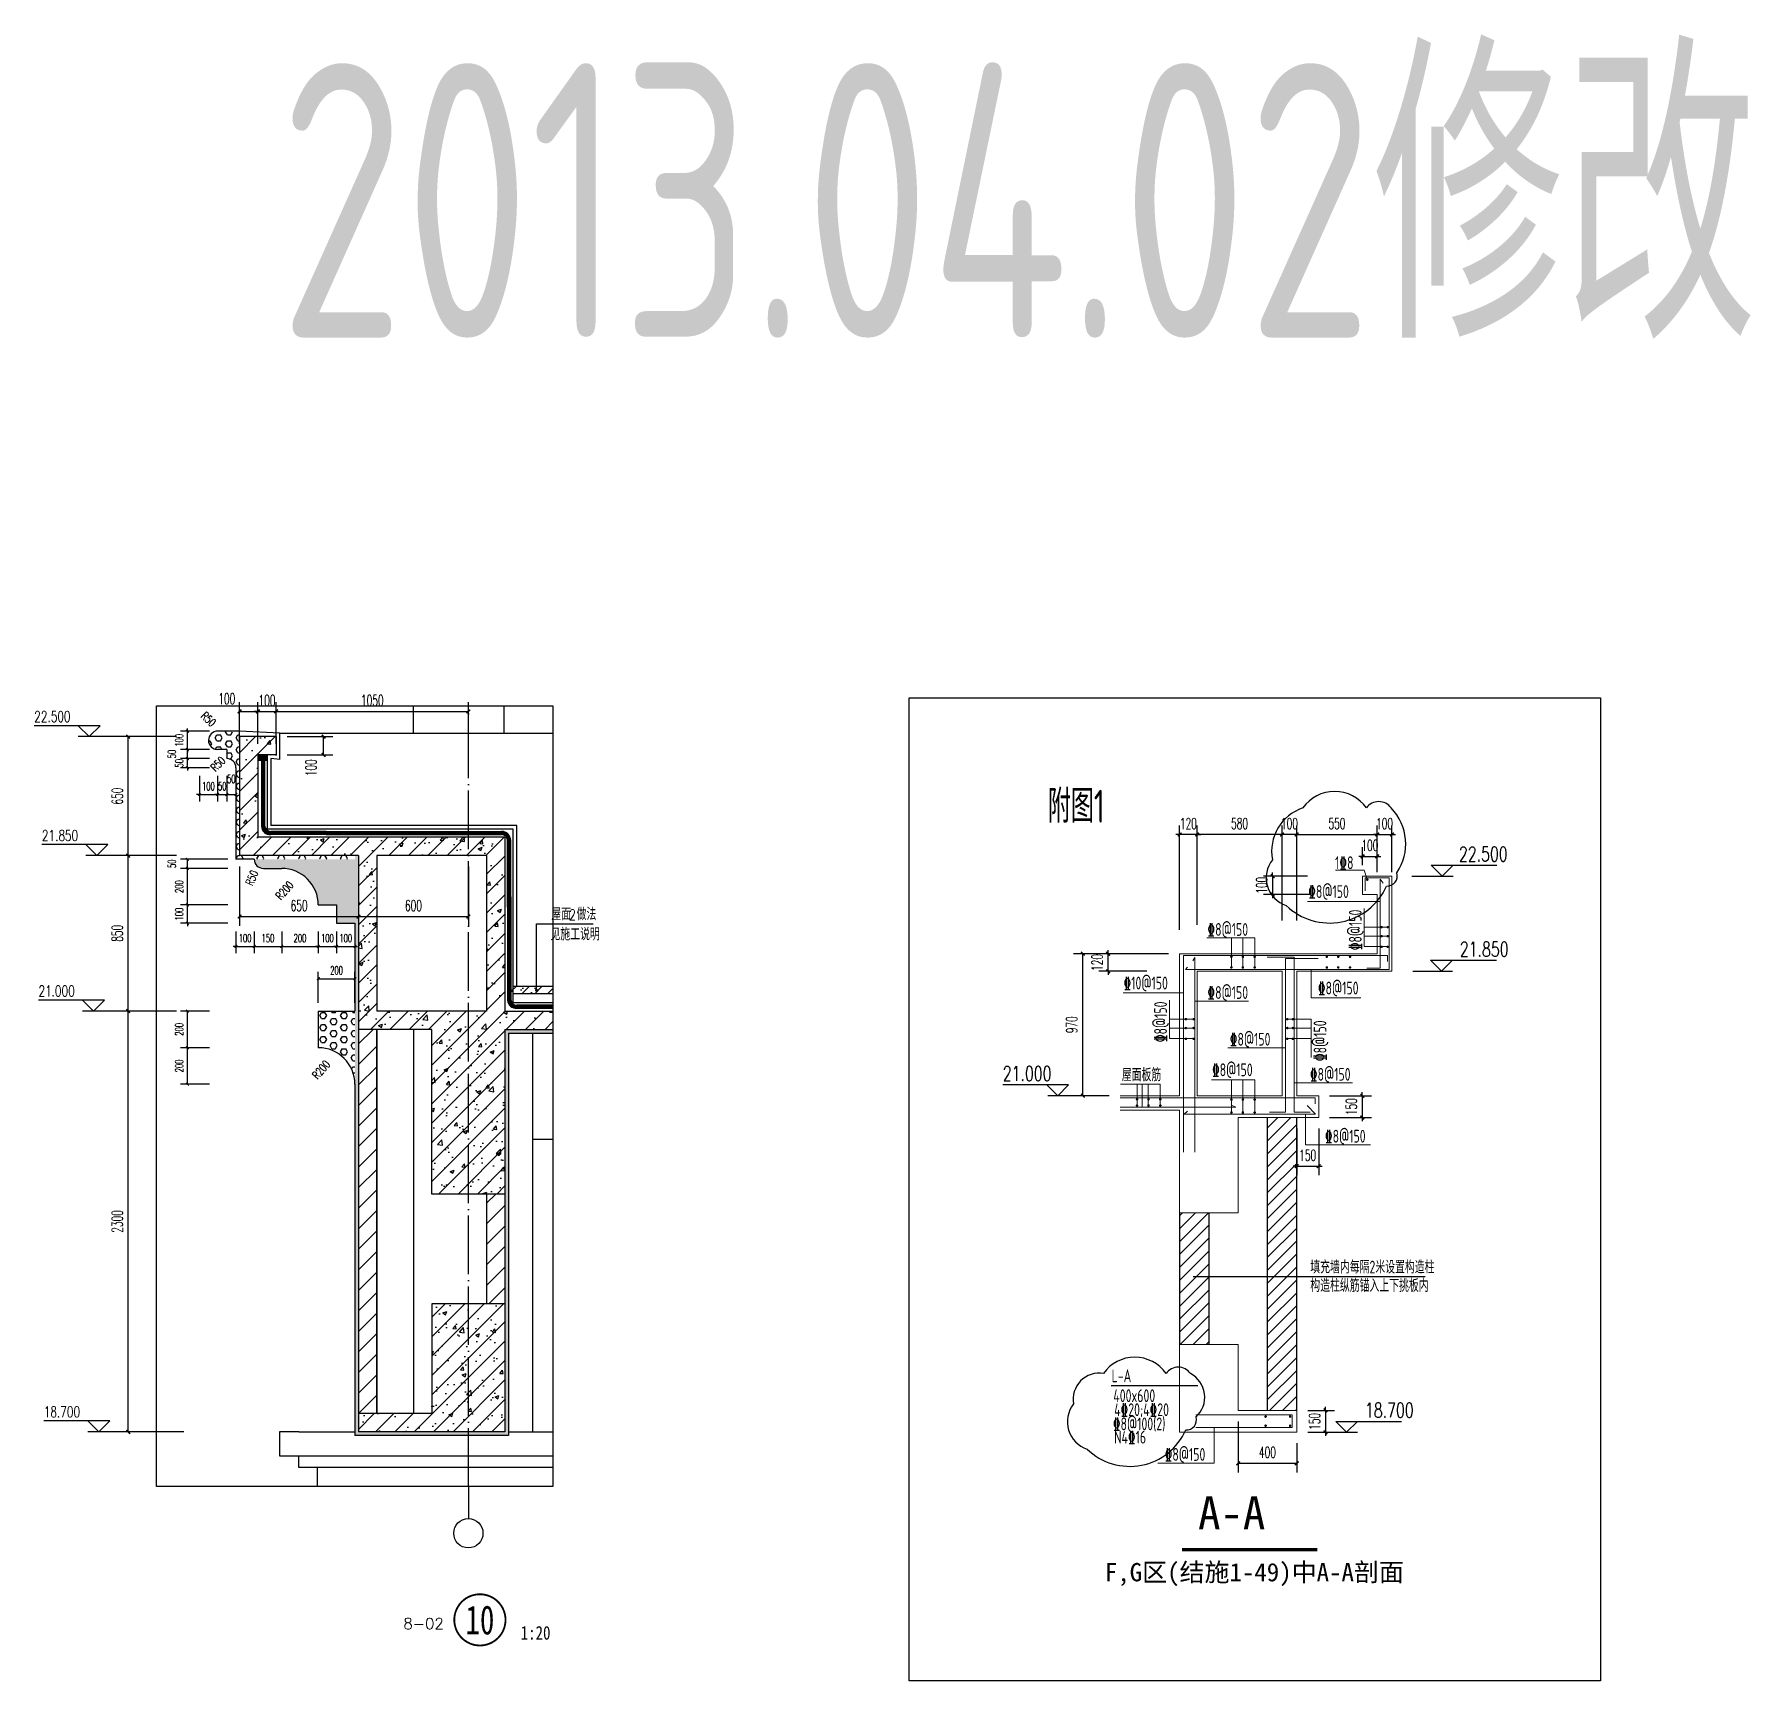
# Model space of a CAD drawing. Extents: x 0 to 125661, y -104936 to 8656.
# Drawn here: x 36969 to 46350, y -75011 to -66013 of the extents above; entities that cross this region are included whole.
import ezdxf
from ezdxf.enums import TextEntityAlignment as Align

# ---------------------------------------------------------------- set-up
doc = ezdxf.new("R2010")
doc.units = 0
doc.header["$LTSCALE"] = 800
doc.header["$MEASUREMENT"] = 0
doc.linetypes.add('DOTE', pattern=[2.42, 2, -0.2, 0.02, -0.2])
doc.linetypes.add('HIDDEN2', pattern=[0.1875, 0.125, -0.0625])
doc.layers.get('0').update_dxf_attribs({"linetype": 'CONTINUOUS'})
doc.layers.get('Defpoints').update_dxf_attribs({"color": 1, "linetype": 'CONTINUOUS'})
for name, color, linetype in [('3-ban', 84, 'CONTINUOUS'), ('3-liang-rein-X', 54, 'CONTINUOUS'), ('3-liang-s-1', 44, 'CONTINUOUS'), ('A-立面看线', 117, 'CONTINUOUS'), ('A-装饰构件', 197, 'CONTINUOUS'), ('AXIS', 3, 'CONTINUOUS'), ('AXIS_TEXT', 7, 'CONTINUOUS'), ('DIM_ELEV', 3, 'CONTINUOUS'), ('DIM_IDEN', 3, 'CONTINUOUS'), ('DIM_LEAD', 3, 'CONTINUOUS'), ('DOTE', 28, 'CONTINUOUS'), ('PUB_DIM', 3, 'CONTINUOUS'), ('PUB_HATCH', 8, 'CONTINUOUS'), ('PUB_TEXT', 7, 'CONTINUOUS'), ('QIANG', 167, 'CONTINUOUS'), ('WALL', 50, 'CONTINUOUS'), ('图框', 107, 'CONTINUOUS'), ('看线1', 7, 'CONTINUOUS'), ('防水', 249, 'CONTINUOUS'), ('面层', 123, 'CONTINUOUS')]:
    doc.layers.add(name, color=color, linetype=linetype)
doc.layers.add('3-零部件', color=73, linetype='CONTINUOUS', lineweight=5)
doc.styles.add('_TCH_DIM', font='SIMPLEX', dxfattribs={"bigfont": 'GBCBIG'})
doc.styles.add('COMPLEX', font='COMPLEX')
doc.styles.add('DIM_FONT', font='SIMPLEX.shx', dxfattribs={"width": 0.6})
doc.styles.add('ht', font='SIMHEI.TTF')
doc.styles.add('TKZ1_tjhts.shx', font='tjromant.shx', dxfattribs={"bigfont": 'tjhts.shx'})
doc.styles.add('TSSD_Rein', font='tssdeng.shx', dxfattribs={"width": 0.7, "bigfont": 'hztxt.shx'})
doc.styles.add('宋体', font='NSimSun-18030.ttf')
doc.styles.add('房间名称', font='SIMHEI.TTF', dxfattribs={"width": 0.8})
doc.dimstyles.new('DIMN15', dxfattribs={"dimscale": 0.15, "dimtxt": 300, "dimasz": 100, "dimexe": 250, "dimexo": 300, "dimgap": 150, "dimtad": 1, "dimdec": 0, "dimzin": 0, "dimdsep": 46, "dimtxsty": 'DIM_FONT', "dimblk": 'ARCHTICK', "dimcen": 0.09, "dimclrt": 7, "dimazin": 2, "dimtfac": 1, "dimtdec": 0, "dimtix": 1, "dimtmove": 2, "dimatfit": 3, "dimfxl": 0, "dimtolj": 1, "dimtzin": 0, "dimarcsym": 0})
doc.dimstyles.new('DIMN20', dxfattribs={"dimscale": 0.2, "dimtxt": 300, "dimasz": 100, "dimexe": 250, "dimexo": 300, "dimgap": 150, "dimtad": 1, "dimdec": 0, "dimzin": 0, "dimdsep": 46, "dimtxsty": 'DIM_FONT', "dimblk": 'ARCHTICK', "dimcen": 0.09, "dimclrt": 7, "dimazin": 2, "dimtfac": 1, "dimtdec": 0, "dimtix": 1, "dimtmove": 2, "dimatfit": 3, "dimfxl": 0, "dimtolj": 1, "dimtzin": 0, "dimarcsym": 0})
pattern_1 = [(0, (-236181.567, -91090.367), (0, 32.99556), [19.05, -38.1]), (120, (-236181.567, -91090.367), (-28.574993, -16.49778), [19.05, -38.1]), (60, (-236162.517, -91090.367), (-28.574993, 16.49778), [19.05, -38.1])]
pattern_2 = [(45, (-83084.415, -20592.867), (-35.355339, 35.355339), [])]

msp = doc.modelspace()

# ---------------------------------------------------------------- texts
at = {"layer": '3-ban', "color": 20, "style": 'TSSD_Rein', "width": 0.7}
msp.add_text('4%%13220;4%%13220', height=70, dxfattribs=at).set_placement((42871.3, -73565.4))
at = {"layer": '3-liang-s-1'}
for s, height, style, width, p in [('22.500', 80, '_TCH_DIM', 0.705882, (44755.8, -70533)), ('%%1328@150', 70, 'TSSD_Rein', 0.7, (43931.8, -70733.3)), ('%%1328@150', 70, 'TSSD_Rein', 0.7, (43381.2, -70940.5)), ('21.850', 80, '_TCH_DIM', 0.705882, (44760.7, -71053)), ('%%13210@150', 70, 'TSSD_Rein', 0.7, (42922.5, -71233.4)), ('%%1328@150', 70, 'TSSD_Rein', 0.7, (43381.2, -71285.2)), ('%%1328@150', 70, 'TSSD_Rein', 0.7, (43984.7, -71260.6)), ('%%1328@150', 70, 'TSSD_Rein', 0.7, (43503.3, -71540.5)), ('21.000', 80, '_TCH_DIM', 0.705882, (42262.5, -71733)), ('屋面板筋', 70, 'TSSD_Rein', 0.7, (42913.1, -71735)), ('%%1328@150', 70, 'TSSD_Rein', 0.7, (43406.1, -71707.6)), ('%%1328@150', 70, 'TSSD_Rein', 0.7, (43941, -71732.2)), ('%%1328@150', 70, 'TSSD_Rein', 0.7, (44023.4, -72070.5)), ('填充墙内每隔2米设置构造柱', 70, 'TSSD_Rein', 0.7, (43943.4, -72785.8)), ('构造柱纵筋锚入上下挑板内', 70, 'TSSD_Rein', 0.7, (43943.4, -72886.8)), ('L-A', 70, 'TSSD_Rein', 0.7, (42857.5, -73380.2)), ('400x600', 70, 'TSSD_Rein', 0.7, (42866.7, -73488.8)), ('18.700', 80, '_TCH_DIM', 0.705882, (44242.1, -73573)), ('%%1328@100(2)', 70, 'TSSD_Rein', 0.7, (42864.2, -73642.8)), ('N4%%13216', 70, 'TSSD_Rein', 0.7, (42871.3, -73715.4)), ('%%1328@150', 70, 'TSSD_Rein', 0.7, (43147.4, -73809.9))]:
    msp.add_text(s, height=height, dxfattribs=dict(at, style=style, width=width)).set_placement(p)
at = {"layer": '3-liang-s-1', "color": 20, "style": 'TSSD_Rein', "width": 0.7}
msp.add_text('1%%1328', height=70, dxfattribs=at).set_placement((44078.9, -70575.7))
at = {"layer": '3-liang-s-1', "style": 'TSSD_Rein', "width": 0.7}
for p in [(44224.2, -71019), (43159.9, -71521.4), (44031.5, -71624.7)]:
    msp.add_text('%%1328@150', height=70, rotation=90, dxfattribs=at).set_placement(p)
at = {"layer": '3-零部件', "style": 'TSSD_Rein', "width": 0.7}
msp.add_text('附图1', height=180, dxfattribs=at).set_placement((42508.3, -70321.9))
at = {"layer": '3-零部件', "style": '宋体'}
for s, height, p in [('A-A', 180, (43330, -74183.7)), ('F,G区(结施1-49)中A-A剖面', 100, (42820.1, -74468.3))]:
    msp.add_text(s, height=height, dxfattribs=at).set_placement(p)
at = {"layer": 'AXIS_TEXT', "color": 0, "style": 'ht', "width": 0.691406}
msp.add_text('10', height=158.39, dxfattribs=at).set_placement((39325.3, -74758.4), (39483.7, -74758.4), align=Align.FIT)
at = {"layer": 'PUB_DIM', "color": 7, "style": '_TCH_DIM', "width": 0.705882}
for s, rotation, p in [('R50', 316.20331, (37875.9, -69743.7)), ('R50', 45.44218, (37959.9, -70045.8)), ('R50', 66.6282, (38162, -70670.2)), ('R200', 48.25815, (38316.9, -70747.6)), ('R200', 48.28233, (38516.9, -71727.7))]:
    msp.add_text(s, height=44.62, rotation=rotation, dxfattribs=at).set_placement(p)
at = {"layer": 'PUB_HATCH', "color": 1, "style": 'TSSD_Rein', "width": 0.7}
msp.add_text('2013.04.02修改', height=1500, dxfattribs=at).set_placement((42346.2, -66845.1), align=Align.MIDDLE)
at = {"layer": 'PUB_TEXT'}
for s, height, style, width, p in [('22.500', 59.5, '_TCH_DIM', 0.705882, (36969, -69771.5)), ('21.850', 59.5, '_TCH_DIM', 0.705882, (37010.6, -70421.5)), ('2', 59.5, '_TCH_DIM', 0.705882, (39893.1, -70855)), ('21.000', 59.5, '_TCH_DIM', 0.705882, (36991.7, -71271.5)), ('18.700', 59.5, '_TCH_DIM', 0.705882, (37020.8, -73571.5)), ('1:20', 74.68, '房间名称', 0.8, (39627.6, -74787.2))]:
    msp.add_text(s, height=height, dxfattribs=dict(at, style=style, width=width)).set_placement(p)
at = {"layer": 'PUB_TEXT', "style": '_TCH_DIM'}
for s, p in [('屋面', (39794.8, -70855)), ('做法', (39933.1, -70855)), ('见施工说明', (39790.1, -70965))]:
    msp.add_text(s, height=67.52, dxfattribs=at).set_placement(p)
at = {"layer": '图框', "color": 3, "style": 'TKZ1_tjhts.shx'}
msp.add_text('8-02', height=60, dxfattribs=at).set_placement((39096.7, -74699.4), align=Align.MIDDLE_CENTER)

# ---------------------------------------------------------------- blocks, each defined once
blk = doc.blocks.new('_ArchTick')
at = {"color": 0, "linetype": 'ByBlock', "const_width": 0.4}
blk.add_lwpolyline([(-0.5, -0.5), (0.5, 0.5)], dxfattribs=at)
blk = doc.blocks.new('*D614')
at = {"layer": 'Defpoints', "color": 0}
for p in [(37805.9, -71351.5), (37970.9, -71351.5), (37970.9, -71551.5)]:
    blk.add_point(p, dxfattribs=at)
at = {"layer": 'PUB_DIM', "color": 0, "lineweight": -2}
for p, q in [((37925.9, -71351.5), (37768.4, -71351.5)), ((37805.9, -71551.5), (37805.9, -71351.5)), ((37925.9, -71551.5), (37768.4, -71551.5))]:
    blk.add_line(p, q, dxfattribs=at)
at = {"layer": 'PUB_DIM', "color": 0, "lineweight": -2, "xscale": 15, "yscale": 15, "zscale": 15}
for p, rotation in [((37805.9, -71351.5), 90), ((37805.9, -71551.5), 270)]:
    blk.add_blockref('_ArchTick', p, dxfattribs=dict(at, rotation=rotation))
at = {"layer": 'PUB_DIM', "color": 7, "insert": (37760.9, -71451.5), "char_height": 45, "attachment_point": 5, "rotation": 90, "style": 'DIM_FONT'}
blk.add_mtext('\\A1;200', dxfattribs=at)
blk = doc.blocks.new('*D615')
at = {"layer": 'Defpoints', "color": 0}
for p in [(37805.9, -71551.5), (37970.9, -71551.5), (37970.9, -71751.5)]:
    blk.add_point(p, dxfattribs=at)
at = {"layer": 'PUB_DIM', "color": 0, "lineweight": -2}
for p, q in [((37925.9, -71551.5), (37768.4, -71551.5)), ((37805.9, -71751.5), (37805.9, -71551.5)), ((37925.9, -71751.5), (37768.4, -71751.5))]:
    blk.add_line(p, q, dxfattribs=at)
at = {"layer": 'PUB_DIM', "color": 0, "lineweight": -2, "xscale": 15, "yscale": 15, "zscale": 15}
for p, rotation in [((37805.9, -71551.5), 90), ((37805.9, -71751.5), 270)]:
    blk.add_blockref('_ArchTick', p, dxfattribs=dict(at, rotation=rotation))
at = {"layer": 'PUB_DIM', "color": 7, "insert": (37760.9, -71651.5), "char_height": 45, "attachment_point": 5, "rotation": 90, "style": 'DIM_FONT'}
blk.add_mtext('\\A1;200', dxfattribs=at)
blk = doc.blocks.new('*D616')
at = {"layer": 'Defpoints', "color": 0}
for p in [(37805.9, -70521.5), (38070.9, -70521.5), (38070.9, -70571.5)]:
    blk.add_point(p, dxfattribs=at)
at = {"layer": 'PUB_DIM', "color": 0, "lineweight": -2}
for p, q in [((38025.9, -70521.5), (37768.4, -70521.5)), ((37805.9, -70571.5), (37805.9, -70521.5)), ((38025.9, -70571.5), (37768.4, -70571.5))]:
    blk.add_line(p, q, dxfattribs=at)
at = {"layer": 'PUB_DIM', "color": 0, "lineweight": -2, "xscale": 15, "yscale": 15, "zscale": 15}
for p, rotation in [((37805.9, -70521.5), 90), ((37805.9, -70571.5), 270)]:
    blk.add_blockref('_ArchTick', p, dxfattribs=dict(at, rotation=rotation))
at = {"layer": 'PUB_DIM', "color": 7, "insert": (37720.7, -70546.5), "char_height": 45, "attachment_point": 5, "rotation": 90, "style": 'DIM_FONT'}
blk.add_mtext('\\A1;50', dxfattribs=at)
blk = doc.blocks.new('*D617')
at = {"layer": 'Defpoints', "color": 0}
for p in [(37805.9, -70571.5), (38070.9, -70571.5), (38070.9, -70771.5)]:
    blk.add_point(p, dxfattribs=at)
at = {"layer": 'PUB_DIM', "color": 0, "lineweight": -2}
for p, q in [((38025.9, -70571.5), (37768.4, -70571.5)), ((37805.9, -70771.5), (37805.9, -70571.5)), ((38025.9, -70771.5), (37768.4, -70771.5))]:
    blk.add_line(p, q, dxfattribs=at)
at = {"layer": 'PUB_DIM', "color": 0, "lineweight": -2, "xscale": 15, "yscale": 15, "zscale": 15}
for p, rotation in [((37805.9, -70571.5), 90), ((37805.9, -70771.5), 270)]:
    blk.add_blockref('_ArchTick', p, dxfattribs=dict(at, rotation=rotation))
at = {"layer": 'PUB_DIM', "color": 7, "insert": (37760.9, -70671.5), "char_height": 45, "attachment_point": 5, "rotation": 90, "style": 'DIM_FONT'}
blk.add_mtext('\\A1;200', dxfattribs=at)
blk = doc.blocks.new('*D618')
at = {"layer": 'Defpoints', "color": 0}
for p in [(37805.9, -70771.5), (38070.9, -70771.5), (38070.9, -70871.5)]:
    blk.add_point(p, dxfattribs=at)
at = {"layer": 'PUB_DIM', "color": 0, "lineweight": -2}
for p, q in [((38025.9, -70771.5), (37768.4, -70771.5)), ((37805.9, -70771.5), (37805.9, -70756.5)), ((37805.9, -70871.5), (37805.9, -70771.5)), ((38025.9, -70871.5), (37768.4, -70871.5)), ((37805.9, -70871.5), (37805.9, -70886.5))]:
    blk.add_line(p, q, dxfattribs=at)
at = {"layer": 'PUB_DIM', "color": 0, "lineweight": -2, "xscale": 15, "yscale": 15, "zscale": 15}
for p, rotation in [((37805.9, -70771.5), 270), ((37805.9, -70871.5), 90)]:
    blk.add_blockref('_ArchTick', p, dxfattribs=dict(at, rotation=rotation))
at = {"layer": 'PUB_DIM', "color": 7, "insert": (37760.9, -70821.5), "char_height": 45, "attachment_point": 5, "rotation": 90, "style": 'DIM_FONT'}
blk.add_mtext('\\A1;100', dxfattribs=at)
blk = doc.blocks.new('*D619')
at = {"layer": 'Defpoints', "color": 0}
for p in [(37805.9, -69821.4), (37970.9, -69821.4), (37970.9, -69921.5)]:
    blk.add_point(p, dxfattribs=at)
at = {"layer": 'PUB_DIM', "color": 0, "lineweight": -2}
for p, q in [((37925.9, -69821.4), (37768.4, -69821.4)), ((37805.9, -69821.4), (37805.9, -69806.4)), ((37805.9, -69921.5), (37805.9, -69821.4)), ((37925.9, -69921.5), (37768.4, -69921.5)), ((37805.9, -69921.5), (37805.9, -69936.5))]:
    blk.add_line(p, q, dxfattribs=at)
at = {"layer": 'PUB_DIM', "color": 0, "lineweight": -2, "xscale": 15, "yscale": 15, "zscale": 15}
for p, rotation in [((37805.9, -69821.4), 270), ((37805.9, -69921.5), 90)]:
    blk.add_blockref('_ArchTick', p, dxfattribs=dict(at, rotation=rotation))
at = {"layer": 'PUB_DIM', "color": 7, "insert": (37760.9, -69871.4), "char_height": 45, "attachment_point": 5, "rotation": 90, "style": 'DIM_FONT'}
blk.add_mtext('\\A1;100', dxfattribs=at)
blk = doc.blocks.new('*D620')
at = {"layer": 'Defpoints', "color": 0}
for p in [(37805.9, -69921.5), (37970.9, -69921.5), (37970.9, -69971.5)]:
    blk.add_point(p, dxfattribs=at)
at = {"layer": 'PUB_DIM', "color": 0, "lineweight": -2}
for p, q in [((37925.9, -69921.5), (37768.4, -69921.5)), ((37925.9, -69971.5), (37768.4, -69971.5)), ((37805.9, -69971.5), (37805.9, -69921.5))]:
    blk.add_line(p, q, dxfattribs=at)
at = {"layer": 'PUB_DIM', "color": 0, "lineweight": -2, "xscale": 15, "yscale": 15, "zscale": 15}
for p, rotation in [((37805.9, -69921.5), 90), ((37805.9, -69971.5), 270)]:
    blk.add_blockref('_ArchTick', p, dxfattribs=dict(at, rotation=rotation))
at = {"layer": 'PUB_DIM', "color": 7, "insert": (37720.7, -69946.5), "char_height": 45, "attachment_point": 5, "rotation": 90, "style": 'DIM_FONT'}
blk.add_mtext('\\A1;50', dxfattribs=at)
blk = doc.blocks.new('*D621')
at = {"layer": 'Defpoints', "color": 0}
for p in [(37805.9, -69971.5), (37970.9, -69971.5), (37970.9, -70021.5)]:
    blk.add_point(p, dxfattribs=at)
at = {"layer": 'PUB_DIM', "color": 0, "lineweight": -2}
for p, q in [((37925.9, -69971.5), (37768.4, -69971.5)), ((37805.9, -69971.5), (37805.9, -69956.5)), ((37805.9, -70021.5), (37805.9, -69971.5)), ((37925.9, -70021.5), (37768.4, -70021.5)), ((37805.9, -70021.5), (37805.9, -70036.5))]:
    blk.add_line(p, q, dxfattribs=at)
at = {"layer": 'PUB_DIM', "color": 0, "lineweight": -2, "xscale": 15, "yscale": 15, "zscale": 15}
for p, rotation in [((37805.9, -69971.5), 270), ((37805.9, -70021.5), 90)]:
    blk.add_blockref('_ArchTick', p, dxfattribs=dict(at, rotation=rotation))
at = {"layer": 'PUB_DIM', "color": 7, "insert": (37760.9, -69996.5), "char_height": 45, "attachment_point": 5, "rotation": 90, "style": 'DIM_FONT'}
blk.add_mtext('\\A1;50', dxfattribs=at)
blk = doc.blocks.new('*D622')
at = {"layer": 'Defpoints', "color": 0}
for p in [(38020.9, -70019.8), (38070.9, -70019.8), (38070.9, -70167.7)]:
    blk.add_point(p, dxfattribs=at)
at = {"layer": 'PUB_DIM', "color": 0, "lineweight": -2}
for p, q in [((38020.9, -70064.8), (38020.9, -70205.2)), ((38070.9, -70064.8), (38070.9, -70205.2)), ((38020.9, -70167.7), (38070.9, -70167.7))]:
    blk.add_line(p, q, dxfattribs=at)
at = {"layer": 'PUB_DIM', "color": 0, "lineweight": -2, "xscale": 15, "yscale": 15, "zscale": 15, "rotation": 180}
blk.add_blockref('_ArchTick', (38020.9, -70167.7), dxfattribs=at)
at = {"layer": 'PUB_DIM', "color": 0, "lineweight": -2, "xscale": 15, "yscale": 15, "zscale": 15}
blk.add_blockref('_ArchTick', (38070.9, -70167.7), dxfattribs=at)
at = {"layer": 'PUB_DIM', "color": 7, "insert": (38045.9, -70082.6), "char_height": 45, "attachment_point": 5, "style": 'DIM_FONT'}
blk.add_mtext('\\A1;50', dxfattribs=at)
blk = doc.blocks.new('*D623')
at = {"layer": 'Defpoints', "color": 0}
for p in [(37970.7, -70019.8), (38020.9, -70019.8), (38020.9, -70167.7)]:
    blk.add_point(p, dxfattribs=at)
at = {"layer": 'PUB_DIM', "color": 0, "lineweight": -2}
for p, q in [((37970.7, -70064.8), (37970.7, -70205.2)), ((38020.9, -70064.8), (38020.9, -70205.2)), ((37970.7, -70167.7), (37955.7, -70167.7)), ((37970.7, -70167.7), (38020.9, -70167.7)), ((38020.9, -70167.7), (38035.9, -70167.7))]:
    blk.add_line(p, q, dxfattribs=at)
at = {"layer": 'PUB_DIM', "color": 0, "lineweight": -2, "xscale": 15, "yscale": 15, "zscale": 15}
blk.add_blockref('_ArchTick', (37970.7, -70167.7), dxfattribs=at)
at = {"layer": 'PUB_DIM', "color": 0, "lineweight": -2, "xscale": 15, "yscale": 15, "zscale": 15, "rotation": 180}
blk.add_blockref('_ArchTick', (38020.9, -70167.7), dxfattribs=at)
at = {"layer": 'PUB_DIM', "color": 7, "insert": (37995.8, -70122.7), "char_height": 45, "attachment_point": 5, "style": 'DIM_FONT'}
blk.add_mtext('\\A1;50', dxfattribs=at)
blk = doc.blocks.new('*D624')
at = {"layer": 'Defpoints', "color": 0}
for p in [(37870.9, -70019.8), (37970.7, -70019.8), (37970.7, -70167.7)]:
    blk.add_point(p, dxfattribs=at)
at = {"layer": 'PUB_DIM', "color": 0, "lineweight": -2}
for p, q in [((37870.9, -70064.8), (37870.9, -70205.2)), ((37970.7, -70064.8), (37970.7, -70205.2)), ((37870.9, -70167.7), (37855.9, -70167.7)), ((37870.9, -70167.7), (37970.7, -70167.7)), ((37970.7, -70167.7), (37985.7, -70167.7))]:
    blk.add_line(p, q, dxfattribs=at)
at = {"layer": 'PUB_DIM', "color": 0, "lineweight": -2, "xscale": 15, "yscale": 15, "zscale": 15}
blk.add_blockref('_ArchTick', (37870.9, -70167.7), dxfattribs=at)
at = {"layer": 'PUB_DIM', "color": 0, "lineweight": -2, "xscale": 15, "yscale": 15, "zscale": 15, "rotation": 180}
blk.add_blockref('_ArchTick', (37970.7, -70167.7), dxfattribs=at)
at = {"layer": 'PUB_DIM', "color": 7, "insert": (37920.8, -70122.7), "char_height": 45, "attachment_point": 5, "style": 'DIM_FONT'}
blk.add_mtext('\\A1;100', dxfattribs=at)
blk = doc.blocks.new('*D625')
at = {"layer": 'Defpoints', "color": 0}
for p in [(38721.1, -71174.4), (38521.1, -71351.5), (38721.1, -71351.5)]:
    blk.add_point(p, dxfattribs=at)
at = {"layer": 'PUB_DIM', "color": 0, "lineweight": -2}
for p, q in [((38521.1, -71306.5), (38521.1, -71136.9)), ((38521.1, -71174.4), (38721.1, -71174.4)), ((38721.1, -71306.5), (38721.1, -71136.9))]:
    blk.add_line(p, q, dxfattribs=at)
at = {"layer": 'PUB_DIM', "color": 0, "lineweight": -2, "xscale": 15, "yscale": 15, "zscale": 15, "rotation": 180}
blk.add_blockref('_ArchTick', (38521.1, -71174.4), dxfattribs=at)
at = {"layer": 'PUB_DIM', "color": 0, "lineweight": -2, "xscale": 15, "yscale": 15, "zscale": 15}
blk.add_blockref('_ArchTick', (38721.1, -71174.4), dxfattribs=at)
at = {"layer": 'PUB_DIM', "color": 7, "insert": (38621.1, -71129.4), "char_height": 45, "attachment_point": 5, "style": 'DIM_FONT'}
blk.add_mtext('\\A1;200', dxfattribs=at)
blk = doc.blocks.new('*D626')
at = {"layer": 'Defpoints', "color": 0}
for p in [(38070.9, -70871.5), (38171, -70871.5), (38171, -70997.8)]:
    blk.add_point(p, dxfattribs=at)
at = {"layer": 'PUB_DIM', "color": 0, "lineweight": -2}
for p, q in [((38070.9, -70916.5), (38070.9, -71035.3)), ((38171, -70916.5), (38171, -71035.3)), ((38070.9, -70997.8), (38055.9, -70997.8)), ((38070.9, -70997.8), (38171, -70997.8)), ((38171, -70997.8), (38186, -70997.8))]:
    blk.add_line(p, q, dxfattribs=at)
at = {"layer": 'PUB_DIM', "color": 0, "lineweight": -2, "xscale": 15, "yscale": 15, "zscale": 15}
blk.add_blockref('_ArchTick', (38070.9, -70997.8), dxfattribs=at)
at = {"layer": 'PUB_DIM', "color": 0, "lineweight": -2, "xscale": 15, "yscale": 15, "zscale": 15, "rotation": 180}
blk.add_blockref('_ArchTick', (38171, -70997.8), dxfattribs=at)
at = {"layer": 'PUB_DIM', "color": 7, "insert": (38121, -70952.8), "char_height": 45, "attachment_point": 5, "style": 'DIM_FONT'}
blk.add_mtext('\\A1;100', dxfattribs=at)
blk = doc.blocks.new('*D627')
at = {"layer": 'Defpoints', "color": 0}
for p in [(38171, -70871.5), (38321, -70871.5), (38321, -70997.8)]:
    blk.add_point(p, dxfattribs=at)
at = {"layer": 'PUB_DIM', "color": 0, "lineweight": -2}
for p, q in [((38171, -70916.5), (38171, -71035.3)), ((38321, -70916.5), (38321, -71035.3)), ((38171, -70997.8), (38321, -70997.8))]:
    blk.add_line(p, q, dxfattribs=at)
at = {"layer": 'PUB_DIM', "color": 0, "lineweight": -2, "xscale": 15, "yscale": 15, "zscale": 15, "rotation": 180}
blk.add_blockref('_ArchTick', (38171, -70997.8), dxfattribs=at)
at = {"layer": 'PUB_DIM', "color": 0, "lineweight": -2, "xscale": 15, "yscale": 15, "zscale": 15}
blk.add_blockref('_ArchTick', (38321, -70997.8), dxfattribs=at)
at = {"layer": 'PUB_DIM', "color": 7, "insert": (38246, -70952.8), "char_height": 45, "attachment_point": 5, "style": 'DIM_FONT'}
blk.add_mtext('\\A1;150', dxfattribs=at)
blk = doc.blocks.new('*D628')
at = {"layer": 'Defpoints', "color": 0}
for p in [(38321, -70871.5), (38521, -70871.5), (38521, -70997.8)]:
    blk.add_point(p, dxfattribs=at)
at = {"layer": 'PUB_DIM', "color": 0, "lineweight": -2}
for p, q in [((38321, -70916.5), (38321, -71035.3)), ((38521, -70916.5), (38521, -71035.3)), ((38321, -70997.8), (38521, -70997.8))]:
    blk.add_line(p, q, dxfattribs=at)
at = {"layer": 'PUB_DIM', "color": 0, "lineweight": -2, "xscale": 15, "yscale": 15, "zscale": 15, "rotation": 180}
blk.add_blockref('_ArchTick', (38321, -70997.8), dxfattribs=at)
at = {"layer": 'PUB_DIM', "color": 0, "lineweight": -2, "xscale": 15, "yscale": 15, "zscale": 15}
blk.add_blockref('_ArchTick', (38521, -70997.8), dxfattribs=at)
at = {"layer": 'PUB_DIM', "color": 7, "insert": (38421, -70952.8), "char_height": 45, "attachment_point": 5, "style": 'DIM_FONT'}
blk.add_mtext('\\A1;200', dxfattribs=at)
blk = doc.blocks.new('*D629')
at = {"layer": 'Defpoints', "color": 0}
for p in [(38521, -70871.5), (38621.1, -70871.5), (38621.1, -70997.8)]:
    blk.add_point(p, dxfattribs=at)
at = {"layer": 'PUB_DIM', "color": 0, "lineweight": -2}
for p, q in [((38521, -70916.5), (38521, -71035.3)), ((38621.1, -70916.5), (38621.1, -71035.3)), ((38521, -70997.8), (38506, -70997.8)), ((38521, -70997.8), (38621.1, -70997.8)), ((38621.1, -70997.8), (38636.1, -70997.8))]:
    blk.add_line(p, q, dxfattribs=at)
at = {"layer": 'PUB_DIM', "color": 0, "lineweight": -2, "xscale": 15, "yscale": 15, "zscale": 15}
blk.add_blockref('_ArchTick', (38521, -70997.8), dxfattribs=at)
at = {"layer": 'PUB_DIM', "color": 0, "lineweight": -2, "xscale": 15, "yscale": 15, "zscale": 15, "rotation": 180}
blk.add_blockref('_ArchTick', (38621.1, -70997.8), dxfattribs=at)
at = {"layer": 'PUB_DIM', "color": 7, "insert": (38571.1, -70952.8), "char_height": 45, "attachment_point": 5, "style": 'DIM_FONT'}
blk.add_mtext('\\A1;100', dxfattribs=at)
blk = doc.blocks.new('*D630')
at = {"layer": 'Defpoints', "color": 0}
for p in [(38621.1, -70871.5), (38721.1, -70871.5), (38721.1, -70997.8)]:
    blk.add_point(p, dxfattribs=at)
at = {"layer": 'PUB_DIM', "color": 0, "lineweight": -2}
for p, q in [((38621.1, -70916.5), (38621.1, -71035.3)), ((38721.1, -70916.5), (38721.1, -71035.3)), ((38621.1, -70997.8), (38606.1, -70997.8)), ((38621.1, -70997.8), (38721.1, -70997.8)), ((38721.1, -70997.8), (38736.1, -70997.8))]:
    blk.add_line(p, q, dxfattribs=at)
at = {"layer": 'PUB_DIM', "color": 0, "lineweight": -2, "xscale": 15, "yscale": 15, "zscale": 15}
blk.add_blockref('_ArchTick', (38621.1, -70997.8), dxfattribs=at)
at = {"layer": 'PUB_DIM', "color": 0, "lineweight": -2, "xscale": 15, "yscale": 15, "zscale": 15, "rotation": 180}
blk.add_blockref('_ArchTick', (38721.1, -70997.8), dxfattribs=at)
at = {"layer": 'PUB_DIM', "color": 7, "insert": (38671.1, -70952.8), "char_height": 45, "attachment_point": 5, "style": 'DIM_FONT'}
blk.add_mtext('\\A1;100', dxfattribs=at)
blk = doc.blocks.new('*D631')
at = {"layer": 'Defpoints', "color": 0}
for p in [(38290.9, -69851.5), (38550.3, -69851.5), (38290.9, -69951.5)]:
    blk.add_point(p, dxfattribs=at)
at = {"layer": 'PUB_DIM', "color": 0, "lineweight": -2}
for p, q in [((38350.9, -69851.5), (38600.3, -69851.5)), ((38550.3, -69951.5), (38550.3, -69851.5)), ((38350.9, -69951.5), (38600.3, -69951.5))]:
    blk.add_line(p, q, dxfattribs=at)
at = {"layer": 'PUB_DIM', "color": 0, "lineweight": -2, "xscale": 20, "yscale": 20, "zscale": 20}
for p, rotation in [((38550.3, -69851.5), 90), ((38550.3, -69951.5), 270)]:
    blk.add_blockref('_ArchTick', p, dxfattribs=dict(at, rotation=rotation))
at = {"layer": 'PUB_DIM', "color": 7, "insert": (38481.3, -70021.5), "char_height": 60, "attachment_point": 5, "rotation": 90, "style": 'DIM_FONT'}
blk.add_mtext('\\A1;100', dxfattribs=at)
blk = doc.blocks.new('*D632')
at = {"layer": 'Defpoints', "color": 0}
for p in [(37482, -71351.5), (37805.9, -71351.5), (37805.9, -73651.5)]:
    blk.add_point(p, dxfattribs=at)
at = {"layer": 'PUB_DIM', "color": 0, "lineweight": -2}
for p, q in [((37745.9, -71351.5), (37432, -71351.5)), ((37482, -73651.5), (37482, -71351.5)), ((37745.9, -73651.5), (37432, -73651.5))]:
    blk.add_line(p, q, dxfattribs=at)
at = {"layer": 'PUB_DIM', "color": 0, "lineweight": -2, "xscale": 20, "yscale": 20, "zscale": 20}
for p, rotation in [((37482, -71351.5), 90), ((37482, -73651.5), 270)]:
    blk.add_blockref('_ArchTick', p, dxfattribs=dict(at, rotation=rotation))
at = {"layer": 'PUB_DIM', "color": 7, "insert": (37422, -72501.5), "char_height": 60, "attachment_point": 5, "rotation": 90, "style": 'DIM_FONT'}
blk.add_mtext('\\A1;2300', dxfattribs=at)
blk = doc.blocks.new('*D633')
at = {"layer": 'Defpoints', "color": 0}
for p in [(37482, -70501.5), (37805.9, -70501.5), (37805.9, -71351.5)]:
    blk.add_point(p, dxfattribs=at)
at = {"layer": 'PUB_DIM', "color": 0, "lineweight": -2}
for p, q in [((37745.9, -70501.5), (37432, -70501.5)), ((37482, -71351.5), (37482, -70501.5)), ((37745.9, -71351.5), (37432, -71351.5))]:
    blk.add_line(p, q, dxfattribs=at)
at = {"layer": 'PUB_DIM', "color": 0, "lineweight": -2, "xscale": 20, "yscale": 20, "zscale": 20}
for p, rotation in [((37482, -70501.5), 90), ((37482, -71351.5), 270)]:
    blk.add_blockref('_ArchTick', p, dxfattribs=dict(at, rotation=rotation))
at = {"layer": 'PUB_DIM', "color": 7, "insert": (37422, -70926.5), "char_height": 60, "attachment_point": 5, "rotation": 90, "style": 'DIM_FONT'}
blk.add_mtext('\\A1;850', dxfattribs=at)
blk = doc.blocks.new('*D634')
at = {"layer": 'Defpoints', "color": 0}
for p in [(37482, -69851.5), (37805.9, -69851.5), (37805.9, -70501.5)]:
    blk.add_point(p, dxfattribs=at)
at = {"layer": 'PUB_DIM', "color": 0, "lineweight": -2}
for p, q in [((37745.9, -69851.5), (37432, -69851.5)), ((37482, -70501.5), (37482, -69851.5)), ((37745.9, -70501.5), (37432, -70501.5))]:
    blk.add_line(p, q, dxfattribs=at)
at = {"layer": 'PUB_DIM', "color": 0, "lineweight": -2, "xscale": 20, "yscale": 20, "zscale": 20}
for p, rotation in [((37482, -69851.5), 90), ((37482, -70501.5), 270)]:
    blk.add_blockref('_ArchTick', p, dxfattribs=dict(at, rotation=rotation))
at = {"layer": 'PUB_DIM', "color": 7, "insert": (37422, -70176.5), "char_height": 60, "attachment_point": 5, "rotation": 90, "style": 'DIM_FONT'}
blk.add_mtext('\\A1;650', dxfattribs=at)
blk = doc.blocks.new('*D635')
at = {"layer": 'Defpoints', "color": 0}
for p in [(38090.9, -70501.5), (38741.1, -70501.5), (38741.1, -70835)]:
    blk.add_point(p, dxfattribs=at)
at = {"layer": 'PUB_DIM', "color": 0, "lineweight": -2}
for p, q in [((38090.9, -70561.5), (38090.9, -70885)), ((38741.1, -70561.5), (38741.1, -70885)), ((38090.9, -70835), (38741.1, -70835))]:
    blk.add_line(p, q, dxfattribs=at)
at = {"layer": 'PUB_DIM', "color": 0, "lineweight": -2, "xscale": 20, "yscale": 20, "zscale": 20, "rotation": 180}
blk.add_blockref('_ArchTick', (38090.9, -70835), dxfattribs=at)
at = {"layer": 'PUB_DIM', "color": 0, "lineweight": -2, "xscale": 20, "yscale": 20, "zscale": 20}
blk.add_blockref('_ArchTick', (38741.1, -70835), dxfattribs=at)
at = {"layer": 'PUB_DIM', "color": 7, "insert": (38416, -70775), "char_height": 60, "attachment_point": 5, "style": 'DIM_FONT'}
blk.add_mtext('\\A1;650', dxfattribs=at)
blk = doc.blocks.new('*D636')
at = {"layer": 'Defpoints', "color": 0}
for p in [(38741.1, -70501.5), (39341.3, -70501.5), (39341.3, -70835)]:
    blk.add_point(p, dxfattribs=at)
at = {"layer": 'PUB_DIM', "color": 0, "lineweight": -2}
for p, q in [((38741.1, -70561.5), (38741.1, -70885)), ((39341.3, -70561.5), (39341.3, -70885)), ((38741.1, -70835), (39341.3, -70835))]:
    blk.add_line(p, q, dxfattribs=at)
at = {"layer": 'PUB_DIM', "color": 0, "lineweight": -2, "xscale": 20, "yscale": 20, "zscale": 20, "rotation": 180}
blk.add_blockref('_ArchTick', (38741.1, -70835), dxfattribs=at)
at = {"layer": 'PUB_DIM', "color": 0, "lineweight": -2, "xscale": 20, "yscale": 20, "zscale": 20}
blk.add_blockref('_ArchTick', (39341.3, -70835), dxfattribs=at)
at = {"layer": 'PUB_DIM', "color": 7, "insert": (39041.2, -70775), "char_height": 60, "attachment_point": 5, "style": 'DIM_FONT'}
blk.add_mtext('\\A1;600', dxfattribs=at)
blk = doc.blocks.new('*D637')
at = {"layer": 'Defpoints', "color": 0}
for p in [(39341.3, -69713.6), (38290.9, -69951.5), (39341.3, -69951.5)]:
    blk.add_point(p, dxfattribs=at)
at = {"layer": 'PUB_DIM', "color": 0, "lineweight": -2}
for p, q in [((38290.9, -69891.5), (38290.9, -69663.6)), ((39341.3, -69891.5), (39341.3, -69663.6)), ((38290.9, -69713.6), (39341.3, -69713.6))]:
    blk.add_line(p, q, dxfattribs=at)
at = {"layer": 'PUB_DIM', "color": 0, "lineweight": -2, "xscale": 20, "yscale": 20, "zscale": 20, "rotation": 180}
blk.add_blockref('_ArchTick', (38290.9, -69713.6), dxfattribs=at)
at = {"layer": 'PUB_DIM', "color": 0, "lineweight": -2, "xscale": 20, "yscale": 20, "zscale": 20}
blk.add_blockref('_ArchTick', (39341.3, -69713.6), dxfattribs=at)
at = {"layer": 'PUB_DIM', "color": 7, "insert": (38816.1, -69653.6), "char_height": 60, "attachment_point": 5, "style": 'DIM_FONT'}
blk.add_mtext('\\A1;1050', dxfattribs=at)
blk = doc.blocks.new('*D638')
at = {"layer": 'Defpoints', "color": 0}
for p in [(38290.9, -69713.6), (38190.9, -69951.5), (38290.9, -69951.5)]:
    blk.add_point(p, dxfattribs=at)
at = {"layer": 'PUB_DIM', "color": 0, "lineweight": -2}
for p, q in [((38190.9, -69891.5), (38190.9, -69663.6)), ((38290.9, -69891.5), (38290.9, -69663.6)), ((38190.9, -69713.6), (38170.9, -69713.6)), ((38190.9, -69713.6), (38290.9, -69713.6)), ((38290.9, -69713.6), (38310.9, -69713.6))]:
    blk.add_line(p, q, dxfattribs=at)
at = {"layer": 'PUB_DIM', "color": 0, "lineweight": -2, "xscale": 20, "yscale": 20, "zscale": 20}
blk.add_blockref('_ArchTick', (38190.9, -69713.6), dxfattribs=at)
at = {"layer": 'PUB_DIM', "color": 0, "lineweight": -2, "xscale": 20, "yscale": 20, "zscale": 20, "rotation": 180}
blk.add_blockref('_ArchTick', (38290.9, -69713.6), dxfattribs=at)
at = {"layer": 'PUB_DIM', "color": 7, "insert": (38240.9, -69653.6), "char_height": 60, "attachment_point": 5, "style": 'DIM_FONT'}
blk.add_mtext('\\A1;100', dxfattribs=at)
blk = doc.blocks.new('*D639')
at = {"layer": 'Defpoints', "color": 0}
for p in [(38190.9, -69713.6), (38090.9, -69951.5), (38190.9, -69951.5)]:
    blk.add_point(p, dxfattribs=at)
at = {"layer": 'PUB_DIM', "color": 0, "lineweight": -2}
for p, q in [((38090.9, -69891.5), (38090.9, -69663.6)), ((38190.9, -69891.5), (38190.9, -69663.6)), ((38090.9, -69713.6), (38190.9, -69713.6))]:
    blk.add_line(p, q, dxfattribs=at)
at = {"layer": 'PUB_DIM', "color": 0, "lineweight": -2, "xscale": 20, "yscale": 20, "zscale": 20, "rotation": 180}
blk.add_blockref('_ArchTick', (38090.9, -69713.6), dxfattribs=at)
at = {"layer": 'PUB_DIM', "color": 0, "lineweight": -2, "xscale": 20, "yscale": 20, "zscale": 20}
blk.add_blockref('_ArchTick', (38190.9, -69713.6), dxfattribs=at)
at = {"layer": 'PUB_DIM', "color": 7, "insert": (38020.9, -69644.6), "char_height": 60, "attachment_point": 5, "style": 'DIM_FONT'}
blk.add_mtext('\\A1;100', dxfattribs=at)
blk = doc.blocks.new('_AXISO')
blk.add_circle((0, 0), 0.5)
at = {"layer": 'AXIS_TEXT', "style": 'COMPLEX', "width": 1.041667}
blk.add_attdef('A', text='', height=0.56, dxfattribs=at).set_placement((-0.25, -0.28), (0.25, -0.28), align=Align.FIT)
blk = doc.blocks.new('*D657')
at = {"layer": '3-ban', "color": 0, "lineweight": -2}
for p, q in [((43929.1, -73534), (44076.5, -73534)), ((44026.5, -73534), (44026.5, -73514)), ((44026.5, -73534), (44026.5, -73654)), ((43929.1, -73654), (44076.5, -73654)), ((44026.5, -73654), (44026.5, -73674))]:
    blk.add_line(p, q, dxfattribs=at)
at = {"layer": 'Defpoints', "color": 0}
for p in [(43869.1, -73534), (43869.1, -73654), (44026.5, -73654)]:
    blk.add_point(p, dxfattribs=at)
at = {"layer": '3-ban', "color": 0, "lineweight": -2, "xscale": 20, "yscale": 20, "zscale": 20}
for p, rotation in [((44026.5, -73534), 270), ((44026.5, -73654), 90)]:
    blk.add_blockref('_ArchTick', p, dxfattribs=dict(at, rotation=rotation))
at = {"layer": '3-ban', "color": 7, "insert": (43966.5, -73594), "char_height": 60, "attachment_point": 5, "rotation": 90, "style": 'DIM_FONT'}
blk.add_mtext('\\A1;150', dxfattribs=at)
blk = doc.blocks.new('*D658')
at = {"layer": '3-ban', "color": 0, "lineweight": -2}
for p, q in [((43548.9, -73594), (43548.9, -73873.4)), ((43869.1, -73714), (43869.1, -73873.4)), ((43548.9, -73823.4), (43869.1, -73823.4))]:
    blk.add_line(p, q, dxfattribs=at)
at = {"layer": 'Defpoints', "color": 0}
for p in [(43548.9, -73534), (43869.1, -73654), (43869.1, -73823.4)]:
    blk.add_point(p, dxfattribs=at)
at = {"layer": '3-ban', "color": 0, "lineweight": -2, "xscale": 20, "yscale": 20, "zscale": 20, "rotation": 180}
blk.add_blockref('_ArchTick', (43548.9, -73823.4), dxfattribs=at)
at = {"layer": '3-ban', "color": 0, "lineweight": -2, "xscale": 20, "yscale": 20, "zscale": 20}
blk.add_blockref('_ArchTick', (43869.1, -73823.4), dxfattribs=at)
at = {"layer": '3-ban', "color": 7, "insert": (43709, -73763.4), "char_height": 60, "attachment_point": 5, "style": 'DIM_FONT'}
blk.add_mtext('\\A1;400', dxfattribs=at)
blk = doc.blocks.new('*D659')
at = {"layer": '3-ban', "color": 0, "lineweight": -2}
for p, q in [((44049.1, -71814), (44277.7, -71814)), ((44227.7, -71814), (44227.7, -71794)), ((44227.7, -71814), (44227.7, -71934)), ((44049.1, -71934), (44277.7, -71934)), ((44227.7, -71934), (44227.7, -71954))]:
    blk.add_line(p, q, dxfattribs=at)
at = {"layer": 'Defpoints', "color": 0}
for p in [(43989.1, -71814), (43989.1, -71934), (44227.7, -71934)]:
    blk.add_point(p, dxfattribs=at)
at = {"layer": '3-ban', "color": 0, "lineweight": -2, "xscale": 20, "yscale": 20, "zscale": 20}
for p, rotation in [((44227.7, -71814), 270), ((44227.7, -71934), 90)]:
    blk.add_blockref('_ArchTick', p, dxfattribs=dict(at, rotation=rotation))
at = {"layer": '3-ban', "color": 7, "insert": (44167.7, -71874), "char_height": 60, "attachment_point": 5, "rotation": 90, "style": 'DIM_FONT'}
blk.add_mtext('\\A1;150', dxfattribs=at)
blk = doc.blocks.new('*D660')
at = {"layer": '3-ban', "color": 0, "lineweight": -2}
for p, q in [((43869.1, -71994), (43869.1, -72249.2)), ((43989.1, -71994), (43989.1, -72249.2)), ((43869.1, -72199.2), (43849.1, -72199.2)), ((43869.1, -72199.2), (43989.1, -72199.2)), ((43989.1, -72199.2), (44009.1, -72199.2))]:
    blk.add_line(p, q, dxfattribs=at)
at = {"layer": 'Defpoints', "color": 0}
for p in [(43869.1, -71934), (43989.1, -71934), (43989.1, -72199.2)]:
    blk.add_point(p, dxfattribs=at)
at = {"layer": '3-ban', "color": 0, "lineweight": -2, "xscale": 20, "yscale": 20, "zscale": 20}
blk.add_blockref('_ArchTick', (43869.1, -72199.2), dxfattribs=at)
at = {"layer": '3-ban', "color": 0, "lineweight": -2, "xscale": 20, "yscale": 20, "zscale": 20, "rotation": 180}
blk.add_blockref('_ArchTick', (43989.1, -72199.2), dxfattribs=at)
at = {"layer": '3-ban', "color": 7, "insert": (43929.1, -72139.2), "char_height": 60, "attachment_point": 5, "style": 'DIM_FONT'}
blk.add_mtext('\\A1;150', dxfattribs=at)
blk = doc.blocks.new('*D661')
at = {"layer": '3-ban', "color": 0, "lineweight": -2}
for p, q in [((43869.1, -70855.8), (43869.1, -70336.3)), ((44309.3, -70592.3), (44309.3, -70336.3)), ((43869.1, -70386.3), (44309.3, -70386.3))]:
    blk.add_line(p, q, dxfattribs=at)
at = {"layer": 'Defpoints', "color": 0}
for p in [(44309.3, -70386.3), (44309.3, -70652.3), (43869.1, -70915.8)]:
    blk.add_point(p, dxfattribs=at)
at = {"layer": '3-ban', "color": 0, "lineweight": -2, "xscale": 20, "yscale": 20, "zscale": 20, "rotation": 180}
blk.add_blockref('_ArchTick', (43869.1, -70386.3), dxfattribs=at)
at = {"layer": '3-ban', "color": 0, "lineweight": -2, "xscale": 20, "yscale": 20, "zscale": 20}
blk.add_blockref('_ArchTick', (44309.3, -70386.3), dxfattribs=at)
at = {"layer": '3-ban', "color": 7, "insert": (44089.2, -70326.3), "char_height": 60, "attachment_point": 5, "style": 'DIM_FONT'}
blk.add_mtext('\\A1;550', dxfattribs=at)
blk = doc.blocks.new('*D662')
at = {"layer": '3-ban', "color": 0, "lineweight": -2}
for p, q in [((44309.3, -70592.3), (44309.3, -70336.3)), ((44389.3, -70592.3), (44389.3, -70336.3)), ((44309.3, -70386.3), (44289.3, -70386.3)), ((44309.3, -70386.3), (44389.3, -70386.3)), ((44389.3, -70386.3), (44409.3, -70386.3))]:
    blk.add_line(p, q, dxfattribs=at)
at = {"layer": 'Defpoints', "color": 0}
for p in [(44389.3, -70386.3), (44309.3, -70652.3), (44389.3, -70652.3)]:
    blk.add_point(p, dxfattribs=at)
at = {"layer": '3-ban', "color": 0, "lineweight": -2, "xscale": 20, "yscale": 20, "zscale": 20}
blk.add_blockref('_ArchTick', (44309.3, -70386.3), dxfattribs=at)
at = {"layer": '3-ban', "color": 0, "lineweight": -2, "xscale": 20, "yscale": 20, "zscale": 20, "rotation": 180}
blk.add_blockref('_ArchTick', (44389.3, -70386.3), dxfattribs=at)
at = {"layer": '3-ban', "color": 7, "insert": (44349.3, -70326.3), "char_height": 60, "attachment_point": 5, "style": 'DIM_FONT'}
blk.add_mtext('\\A1;100', dxfattribs=at)
blk = doc.blocks.new('*D663')
at = {"layer": '3-ban', "color": 0, "lineweight": -2}
for p, q in [((43789.1, -70855.8), (43789.1, -70336.3)), ((43869.1, -70855.8), (43869.1, -70336.3)), ((43789.1, -70386.3), (43769.1, -70386.3)), ((43869.1, -70386.3), (43789.1, -70386.3)), ((43869.1, -70386.3), (43889.1, -70386.3))]:
    blk.add_line(p, q, dxfattribs=at)
at = {"layer": 'Defpoints', "color": 0}
for p in [(43789.1, -70386.3), (43789.1, -70915.8), (43869.1, -70915.8)]:
    blk.add_point(p, dxfattribs=at)
at = {"layer": '3-ban', "color": 0, "lineweight": -2, "xscale": 20, "yscale": 20, "zscale": 20}
blk.add_blockref('_ArchTick', (43789.1, -70386.3), dxfattribs=at)
at = {"layer": '3-ban', "color": 0, "lineweight": -2, "xscale": 20, "yscale": 20, "zscale": 20, "rotation": 180}
blk.add_blockref('_ArchTick', (43869.1, -70386.3), dxfattribs=at)
at = {"layer": '3-ban', "color": 7, "insert": (43829.1, -70326.3), "char_height": 60, "attachment_point": 5, "style": 'DIM_FONT'}
blk.add_mtext('\\A1;100', dxfattribs=at)
blk = doc.blocks.new('*D664')
at = {"layer": '3-ban', "color": 0, "lineweight": -2}
for p, q in [((43324.9, -70879.4), (43324.9, -70336.3)), ((43789.1, -70855.8), (43789.1, -70336.3)), ((43789.1, -70386.3), (43324.9, -70386.3))]:
    blk.add_line(p, q, dxfattribs=at)
at = {"layer": 'Defpoints', "color": 0}
for p in [(43324.9, -70386.3), (43789.1, -70915.8), (43324.9, -70939.4)]:
    blk.add_point(p, dxfattribs=at)
at = {"layer": '3-ban', "color": 0, "lineweight": -2, "xscale": 20, "yscale": 20, "zscale": 20, "rotation": 180}
blk.add_blockref('_ArchTick', (43324.9, -70386.3), dxfattribs=at)
at = {"layer": '3-ban', "color": 0, "lineweight": -2, "xscale": 20, "yscale": 20, "zscale": 20}
blk.add_blockref('_ArchTick', (43789.1, -70386.3), dxfattribs=at)
at = {"layer": '3-ban', "color": 7, "insert": (43557, -70326.3), "char_height": 60, "attachment_point": 5, "style": 'DIM_FONT'}
blk.add_mtext('\\A1;580', dxfattribs=at)
blk = doc.blocks.new('*D665')
at = {"layer": '3-ban', "color": 0, "lineweight": -2}
for p, q in [((43228.9, -70907.2), (43228.9, -70336.3)), ((43324.9, -70879.4), (43324.9, -70336.3)), ((43228.9, -70386.3), (43208.9, -70386.3)), ((43324.9, -70386.3), (43228.9, -70386.3)), ((43324.9, -70386.3), (43344.9, -70386.3))]:
    blk.add_line(p, q, dxfattribs=at)
at = {"layer": 'Defpoints', "color": 0}
for p in [(43228.9, -70386.3), (43228.9, -70967.2), (43324.9, -70939.4)]:
    blk.add_point(p, dxfattribs=at)
at = {"layer": '3-ban', "color": 0, "lineweight": -2, "xscale": 20, "yscale": 20, "zscale": 20}
blk.add_blockref('_ArchTick', (43228.9, -70386.3), dxfattribs=at)
at = {"layer": '3-ban', "color": 0, "lineweight": -2, "xscale": 20, "yscale": 20, "zscale": 20, "rotation": 180}
blk.add_blockref('_ArchTick', (43324.9, -70386.3), dxfattribs=at)
at = {"layer": '3-ban', "color": 7, "insert": (43276.9, -70326.3), "char_height": 60, "attachment_point": 5, "style": 'DIM_FONT'}
blk.add_mtext('\\A1;120', dxfattribs=at)
blk = doc.blocks.new('*D666')
at = {"layer": '3-ban', "color": 0, "lineweight": -2}
for p, q in [((43168.9, -71038), (42649.7, -71038)), ((42699.7, -71814), (42699.7, -71038)), ((42843.5, -71814), (42649.7, -71814))]:
    blk.add_line(p, q, dxfattribs=at)
at = {"layer": 'Defpoints', "color": 0}
for p in [(42699.7, -71038), (43228.9, -71038), (42903.5, -71814)]:
    blk.add_point(p, dxfattribs=at)
at = {"layer": '3-ban', "color": 0, "lineweight": -2, "xscale": 20, "yscale": 20, "zscale": 20}
for p, rotation in [((42699.7, -71038), 90), ((42699.7, -71814), 270)]:
    blk.add_blockref('_ArchTick', p, dxfattribs=dict(at, rotation=rotation))
at = {"layer": '3-ban', "color": 7, "insert": (42639.7, -71426), "char_height": 60, "attachment_point": 5, "rotation": 90, "style": 'DIM_FONT'}
blk.add_mtext('\\A1;970', dxfattribs=at)
blk = doc.blocks.new('*D667')
at = {"layer": '3-ban', "color": 0, "lineweight": -2}
for p, q in [((43050.7, -71038), (42787.9, -71038)), ((42837.9, -71038), (42837.9, -71018)), ((42837.9, -71134), (42837.9, -71038)), ((43050.7, -71134), (42787.9, -71134)), ((42837.9, -71134), (42837.9, -71154))]:
    blk.add_line(p, q, dxfattribs=at)
at = {"layer": 'Defpoints', "color": 0}
for p in [(42837.9, -71038), (43110.7, -71038), (43110.7, -71134)]:
    blk.add_point(p, dxfattribs=at)
at = {"layer": '3-ban', "color": 0, "lineweight": -2, "xscale": 20, "yscale": 20, "zscale": 20}
for p, rotation in [((42837.9, -71038), 270), ((42837.9, -71134), 90)]:
    blk.add_blockref('_ArchTick', p, dxfattribs=dict(at, rotation=rotation))
at = {"layer": '3-ban', "color": 7, "insert": (42777.9, -71086), "char_height": 60, "attachment_point": 5, "rotation": 90, "style": 'DIM_FONT'}
blk.add_mtext('\\A1;120', dxfattribs=at)
blk = doc.blocks.new('*D673')
at = {"layer": '3-ban', "color": 0, "lineweight": -2}
for p, q in [((43927.2, -70614), (43687.5, -70614)), ((43737.5, -70614), (43737.5, -70594)), ((43737.5, -70614), (43737.5, -70714)), ((43942.1, -70714), (43687.5, -70714)), ((43737.5, -70714), (43737.5, -70734))]:
    blk.add_line(p, q, dxfattribs=at)
at = {"layer": 'Defpoints', "color": 0}
for p in [(43987.2, -70614), (43737.5, -70714), (44002.1, -70714)]:
    blk.add_point(p, dxfattribs=at)
at = {"layer": '3-ban', "color": 0, "lineweight": -2, "xscale": 20, "yscale": 20, "zscale": 20}
for p, rotation in [((43737.5, -70614), 270), ((43737.5, -70714), 90)]:
    blk.add_blockref('_ArchTick', p, dxfattribs=dict(at, rotation=rotation))
at = {"layer": '3-ban', "color": 7, "insert": (43677.5, -70664), "char_height": 60, "attachment_point": 5, "rotation": 90, "style": 'DIM_FONT'}
blk.add_mtext('\\A1;100', dxfattribs=at)
blk = doc.blocks.new('*D677')
at = {"layer": '3-ban', "color": 0, "lineweight": -2}
for p, q in [((44229.3, -70505.8), (44209.3, -70505.8)), ((44229.3, -70554), (44229.3, -70455.8)), ((44229.3, -70505.8), (44309.3, -70505.8)), ((44309.3, -70554), (44309.3, -70455.8)), ((44309.3, -70505.8), (44329.3, -70505.8))]:
    blk.add_line(p, q, dxfattribs=at)
at = {"layer": 'Defpoints', "color": 0}
for p in [(44309.3, -70505.8), (44229.3, -70614), (44309.3, -70614)]:
    blk.add_point(p, dxfattribs=at)
at = {"layer": '3-ban', "color": 0, "lineweight": -2, "xscale": 20, "yscale": 20, "zscale": 20}
blk.add_blockref('_ArchTick', (44229.3, -70505.8), dxfattribs=at)
at = {"layer": '3-ban', "color": 0, "lineweight": -2, "xscale": 20, "yscale": 20, "zscale": 20, "rotation": 180}
blk.add_blockref('_ArchTick', (44309.3, -70505.8), dxfattribs=at)
at = {"layer": '3-ban', "color": 7, "insert": (44269.3, -70445.8), "char_height": 60, "attachment_point": 5, "style": 'DIM_FONT'}
blk.add_mtext('\\A1;100', dxfattribs=at)

# ---------------------------------------------------------------- dimensions: what is measured, and where the dimension line sits
at = {"layer": '3-ban'}
for base, p1, p2, text, picture, middle in [((43228.9, -70386.3), (43324.9, -70939.4), (43228.9, -70967.2), '120', '*D665', (43276.9, -70326.3)), ((43324.9, -70386.3), (43789.1, -70915.8), (43324.9, -70939.4), '580', '*D664', (43557, -70326.3)), ((43789.1, -70386.3), (43869.1, -70915.8), (43789.1, -70915.8), '100', '*D663', (43829.1, -70326.3)), ((44309.3, -70386.3), (43869.1, -70915.8), (44309.3, -70652.3), '550', '*D661', (44089.2, -70326.3)), ((44389.3, -70386.3), (44309.3, -70652.3), (44389.3, -70652.3), '100', '*D662', (44349.3, -70326.3)), ((44309.3, -70505.8), (44229.3, -70614), (44309.3, -70614), '100', '*D677', (44269.3, -70445.8)), ((43989.1, -72199.2), (43869.1, -71934), (43989.1, -71934), '150', '*D660', (43929.1, -72139.2)), ((43869.1, -73823.4), (43548.9, -73534), (43869.1, -73654), '400', '*D658', (43709, -73763.4))]:
    dim = msp.add_linear_dim(base=base, p1=p1, p2=p2, text=text, dimstyle='DIMN20', dxfattribs=at)
    dim.commit()
    dim.dimension.update_dxf_attribs({"geometry": picture, "text_midpoint": middle})
dim = msp.add_linear_dim(base=(43737.5, -70714), p1=(43987.2, -70614), p2=(44002.1, -70714), angle=90, dimstyle='DIMN20', dxfattribs=at)
dim.commit()
dim.dimension.update_dxf_attribs({"geometry": '*D673', "text_midpoint": (43677.5, -70664)})
for base, p1, p2, text, picture, middle in [((42699.7, -71038), (42903.5, -71814), (43228.9, -71038), '970', '*D666', (42639.7, -71426)), ((42837.9, -71038), (43110.7, -71134), (43110.7, -71038), '120', '*D667', (42777.9, -71086)), ((44227.7, -71934), (43989.1, -71814), (43989.1, -71934), '150', '*D659', (44167.7, -71874)), ((44026.5, -73654), (43869.1, -73534), (43869.1, -73654), '150', '*D657', (43966.5, -73594))]:
    dim = msp.add_linear_dim(base=base, p1=p1, p2=p2, angle=90, text=text, dimstyle='DIMN20', dxfattribs=at)
    dim.commit()
    dim.dimension.update_dxf_attribs({"geometry": picture, "text_midpoint": middle})
at = {"layer": 'PUB_DIM'}
for base, p1, p2, angle, picture, middle in [((38190.9, -69713.6), (38090.9, -69951.5), (38190.9, -69951.5), 0, '*D639', (38020.9, -69644.6)), ((38550.3, -69851.5), (38290.9, -69951.5), (38290.9, -69851.5), 90, '*D631', (38481.3, -70021.5))]:
    dim = msp.add_linear_dim(base=base, p1=p1, p2=p2, angle=angle, dimstyle='DIMN20', dxfattribs=at)
    dim.commit()
    dim.dimension.update_dxf_attribs({"geometry": picture, "text_midpoint": middle, "dimtype": 161})
for p1, p2, distance, picture, middle in [((38190.9, -69951.5), (38290.9, -69951.5), 237.8, '*D638', (38240.9, -69653.6)), ((38290.9, -69951.5), (39341.3, -69951.5), 237.8, '*D637', (38816.1, -69653.6)), ((37805.9, -70501.5), (37805.9, -69851.5), 323.9, '*D634', (37422, -70176.5)), ((37805.9, -71351.5), (37805.9, -70501.5), 323.9, '*D633', (37422, -70926.5)), ((38090.9, -70501.5), (38741.1, -70501.5), -333.5, '*D635', (38416, -70775)), ((38741.1, -70501.5), (39341.3, -70501.5), -333.5, '*D636', (39041.2, -70775)), ((37805.9, -73651.5), (37805.9, -71351.5), 323.9, '*D632', (37422, -72501.5))]:
    dim = msp.add_aligned_dim(p1=p1, p2=p2, distance=distance, dimstyle='DIMN20', dxfattribs=at)
    dim.commit()
    dim.dimension.update_dxf_attribs({"geometry": picture, "text_midpoint": middle})
at = {"layer": 'PUB_DIM', "color": 15}
for p1, p2, distance, picture, middle in [((37970.9, -69921.5), (37970.9, -69821.4), 165, '*D619', (37760.9, -69871.4)), ((37970.9, -70021.5), (37970.9, -69971.5), 165, '*D621', (37760.9, -69996.5)), ((37870.9, -70019.8), (37970.7, -70019.8), -147.9, '*D624', (37920.8, -70122.7)), ((37970.7, -70019.8), (38020.9, -70019.8), -147.9, '*D623', (37995.8, -70122.7)), ((38070.9, -70771.5), (38070.9, -70571.5), 265.1, '*D617', (37760.9, -70671.5)), ((38070.9, -70871.5), (38070.9, -70771.5), 265.1, '*D618', (37760.9, -70821.5)), ((38070.9, -70871.5), (38171, -70871.5), -126.3, '*D626', (38121, -70952.8)), ((38171, -70871.5), (38321, -70871.5), -126.3, '*D627', (38246, -70952.8)), ((38321, -70871.5), (38521, -70871.5), -126.3, '*D628', (38421, -70952.8)), ((38521, -70871.5), (38621.1, -70871.5), -126.3, '*D629', (38571.1, -70952.8)), ((38621.1, -70871.5), (38721.1, -70871.5), -126.3, '*D630', (38671.1, -70952.8)), ((38521.1, -71351.5), (38721.1, -71351.5), 177, '*D625', (38621.1, -71129.4)), ((37970.9, -71551.5), (37970.9, -71351.5), 165, '*D614', (37760.9, -71451.5)), ((37970.9, -71751.5), (37970.9, -71551.5), 165, '*D615', (37760.9, -71651.5))]:
    dim = msp.add_aligned_dim(p1=p1, p2=p2, distance=distance, dimstyle='DIMN15', dxfattribs=at)
    dim.commit()
    dim.dimension.update_dxf_attribs({"geometry": picture, "text_midpoint": middle})
for base, p1, p2, angle, picture, middle in [((37805.9, -69921.5), (37970.9, -69971.5), (37970.9, -69921.5), 90, '*D620', (37720.7, -69946.5)), ((38070.9, -70167.7), (38020.9, -70019.8), (38070.9, -70019.8), 0, '*D622', (38045.9, -70082.6)), ((37805.9, -70521.5), (38070.9, -70571.5), (38070.9, -70521.5), 90, '*D616', (37720.7, -70546.5))]:
    dim = msp.add_linear_dim(base=base, p1=p1, p2=p2, angle=angle, dimstyle='DIMN15', dxfattribs=at)
    dim.commit()
    dim.dimension.update_dxf_attribs({"geometry": picture, "text_midpoint": middle, "dimtype": 161})

# ---------------------------------------------------------------- hatches: boundary and pattern name
at = {"layer": '3-零部件'}
h = msp.add_hatch(dxfattribs=at)
h.set_pattern_fill('ANSI31', color=256, scale=400, style=0)
h.set_pattern_definition(pattern_2)
h.paths.add_polyline_path([(43709.1, -73534), (43869.1, -73534), (43869.1, -71934), (43709.1, -71934)])
h = msp.add_hatch(dxfattribs=at)
h.set_pattern_fill('ANSI31', color=256, scale=400, style=0)
h.set_pattern_definition(pattern_2)
h.paths.add_polyline_path([(43228.9, -73174), (43388.9, -73174), (43388.9, -72454), (43228.9, -72454)])
at = {"layer": 'PUB_HATCH'}
h = msp.add_hatch(dxfattribs=at)
h.set_pattern_fill('HEX', color=256, scale=20, style=0)
h.set_pattern_definition(pattern_1)
h.paths.add_polyline_path([(38721.1, -70501.5), (38090.9, -70501.5), (38090.9, -69851.5), (38090.9, -69821.5), (38070.9, -69821.5), (38070.9, -70521.5), (38721.1, -70521.5)])
h.paths.add_polyline_path([(38070.9, -69821.5), (37970.9, -69821.4, 0.878833), (37958.2, -69919.8), (37970.9, -69921.5), (38020.9, -69921.5), (38020.9, -69971.5, -0.400857), (38070.9, -70019.8)])
h = msp.add_hatch(dxfattribs=at)
h.set_pattern_fill('钢筋混凝土', color=256, scale=30, style=0)
h.set_pattern_definition([(45, (38090.92, -73651.45), (-53.033, 53.033), []), (50, (38090.92, -73651.45), (215.178, -18.826), [22.5, -247.5]), (355, (38090.92, -73651.45), (-41.625, 225.658), [18, -198]), (100.4514, (38108.85, -73653.02), (173.553, 206.832), [19.122, -210.343]), (46.184, (38090.92, -73591.45), (320.172, -49.656), [33.75, -371.25]), (96.636, (38117.6, -73595.6), (280.399, 292.235), [28.683, -315.514]), (351.184, (38090.92, -73591.45), (280.399, 292.236), [27, -297]), (21, (38120.92, -73606.45), (179.072, -120.786), [22.5, -247.5]), (326, (38120.92, -73606.45), (72.995, 217.545), [18, -198]), (71.4514, (38135.84, -73616.52), (252.067, 96.759), [19.122, -210.343]), (37.5, (38090.92, -73651.45), (3.648, 99.8682), [0, -195.6, 0, -201, 0, -198.75]), (7.5, (38090.92, -73651.45), (78.9209, 118.3235), [0, -114.6, 0, -191.1, 0, -75.75]), (327.5, (38024.02, -73651.45), (160.1467, -6.7665), [0, -75, 0, -234, 0, -310.5]), (317.5, (37994.02, -73651.45), (174.956, 30.0315), [0, -97.5, 0, -155.4, 0, -220.5])])
h.paths.add_polyline_path([(39541.3, -70401.5), (39341.3, -70401.5), (39341.3, -70501.5), (39441.3, -70501.5), (39441.3, -71351.5), (39341.3, -71351.5), (39341.3, -72351.5), (39541.3, -72351.5), (39541.3, -71451.5), (39803.3, -71451.5), (39803.3, -71351.5), (39541.3, -71351.5)])
h.paths.add_polyline_path([(39341.3, -72951.5), (39141.3, -72951.5), (39141.3, -73551.5), (38741.1, -73551.5), (38741.1, -73651.5), (39341.3, -73651.5)])
h.paths.add_polyline_path([(39541.3, -72951.5), (39341.3, -72951.5), (39341.3, -73651.5), (39541.3, -73651.5)])
h.paths.add_polyline_path([(38290.9, -69951.5), (38290.9, -69851.5), (38090.9, -69851.5), (38090.9, -70501.5), (38741.1, -70501.5), (38741.1, -71451.5), (39141.3, -71451.5), (39141.3, -72351.5), (39341.3, -72351.5), (39341.3, -71351.5), (38841.1, -71351.5), (38841.1, -70501.5), (39341.3, -70501.5), (39341.3, -70401.5), (38190.9, -70401.5), (38190.9, -69951.5)])
h = msp.add_hatch(dxfattribs=at)
h.set_pattern_fill('HEX', color=256, scale=20, style=0)
h.set_pattern_definition(pattern_1)
h.paths.add_polyline_path([(38741.1, -70501.5), (38721.1, -70501.5), (38721.1, -73671.5), (39341.3, -73671.5), (39341.3, -73651.5), (38741.1, -73651.5)])
h.paths.add_polyline_path([(39561.3, -71471.5), (39803.3, -71471.5), (39803.3, -71451.5), (39541.3, -71451.5), (39541.3, -73651.5), (39341.3, -73651.5), (39341.3, -73671.5), (39561.3, -73671.5)])
h.paths.add_polyline_path([(38721.1, -70521.5), (38170.9, -70521.5, 0.413123), (38220.8, -70571.5), (38319.1, -70571.5, -0.413831), (38521, -70771.5), (38621.1, -70771.5), (38621.1, -70871.5), (38721.1, -70871.5)])
h = msp.add_hatch(dxfattribs=at)
h.set_pattern_fill('钢筋混^^T^Q', color=256, scale=20, style=0)
h.set_pattern_definition([(45, (38926.097, -71256.453), (-35.3553, 35.3553), []), (50, (38926.1, -71256.45), (143.452, -12.55), [15, -165]), (355, (38926.1, -71256.45), (-27.75, 150.438), [12, -132]), (100.451, (38938.05, -71257.5), (115.702, 137.888), [12.748, -140.228]), (46.184, (38926.1, -71216.45), (213.448, -33.104), [22.5, -247.5]), (96.636, (38943.88, -71219.21), (186.933, 194.824), [19.12, -210.343]), (351.184, (38926.1, -71216.45), (186.93, 194.824), [18, -198]), (21, (38946.1, -71226.45), (119.381, -80.524), [15, -165]), (326, (38946.1, -71226.45), (48.663, 145.03), [12, -132]), (71.451, (38956.05, -71233.16), (168.045, 64.506), [12.748, -140.228]), (37.5, (38926.097, -71256.453), (2.432, 66.5788), [0, -130.4, 0, -134, 0, -132.5]), (7.5, (38926.1, -71256.45), (52.614, 78.8823), [0, -76.4, 0, -127.4, 0, -50.5]), (327.5, (38881.497, -71256.453), (106.7645, -4.511), [0, -50, 0, -156, 0, -207]), (317.5, (38861.5, -71256.45), (116.637, 20.021), [0, -65, 0, -103.6, 0, -147])])
h.paths.add_polyline_path([(39576.1, -71216.5), (39576.1, -71256.5), (39803.3, -71256.5), (39803.3, -71216.5)])
h = msp.add_hatch(dxfattribs=at)
h.set_pattern_fill('HEX', color=256, scale=20, style=0)
h.set_pattern_definition(pattern_1)
h.paths.add_polyline_path([(38721.1, -71351.5), (38521.1, -71351.5), (38521.1, -71551.5, -0.414214), (38721.1, -71751.5)])
h = msp.add_hatch(dxfattribs=at)
h.set_pattern_fill('ANSI31', color=256, scale=50, style=0)
h.set_pattern_definition([(45, (38741.1, -73551.45), (-56.1266, 56.1266), [])])
h.paths.add_polyline_path([(38841.1, -71451.5), (38741.1, -71451.5), (38741.1, -73551.5), (38841.1, -73551.5)])
h.paths.add_polyline_path([(39541.3, -72351.5), (39441.3, -72351.5), (39441.3, -72951.5), (39541.3, -72951.5)])
at = {"layer": '防水'}
msp.add_hatch(color=256, dxfattribs=at).paths.add_polyline_path([(38190.9, -69951.5), (38240.9, -69951.5), (38240.9, -69981.5), (38190.9, -69981.5)])

# ---------------------------------------------------------------- linework, layer by layer
at = {"layer": '3-ban'}
msp.add_lwpolyline([(41750.3, -69640.1), (45529.1, -69640.1), (45529.1, -75011.5), (41750.3, -75011.5)], close=True, dxfattribs=at)
at = {"layer": '3-ban', "color": 20}
for points in [[(44360, -70668, 0.520567), (44416.4, -70596, 0.355591), (44385.1, -70241.4, 0.520567), (44250.4, -70241.4, 0.520567), (43902.6, -70241.4, 0.376456), (43736.5, -70524, 0.520567), (43811.7, -70774.5, 0.520567)], [(43263.3, -73640.9, 0.520567), (43318.8, -73570, 0.520567), (43288, -73332.6, 0.520567), (43155.3, -73332.6, 0.520567), (42812.9, -73332.6, 0.520567), (42649.4, -73499.1, 0.520567), (42723.4, -73745.8, 0.520567)]]:
    msp.add_lwpolyline(points, format="xyb", close=True, dxfattribs=at)
at = {"layer": '3-ban', "color": 1, "const_width": 6.95}
for points in [[(44251.4, -70633.2, 1), (44258.4, -70633.2, 1)], [(44329.4, -70892.8, 1), (44336.3, -70892.8, 1)], [(44362.7, -70892.8, 1), (44369.7, -70892.8, 1)], [(44329.4, -70942.3, 1), (44336.3, -70942.3, 1)], [(44329.4, -71000.5, 1), (44336.3, -71000.5, 1)], [(44362.7, -70942.3, 1), (44369.7, -70942.3, 1)], [(44362.7, -71000.5, 1), (44369.7, -71000.5, 1)], [(43508.6, -71054.5, 1), (43515.6, -71054.5, 1)], [(43508.6, -71113.1, 1), (43515.6, -71113.1, 1)], [(43571.3, -71054.5, 1), (43578.3, -71054.5, 1)], [(43571.3, -71113.1, 1), (43578.3, -71113.1, 1)], [(43635.8, -71054.5, 1), (43642.8, -71054.5, 1)], [(43635.8, -71113.1, 1), (43642.8, -71113.1, 1)], [(44030, -71054.5, 1), (44036.9, -71054.5, 1)], [(44030, -71113.1, 1), (44036.9, -71113.1, 1)], [(44092.7, -71054.5, 1), (44099.6, -71054.5, 1)], [(44092.7, -71113.1, 1), (44099.6, -71113.1, 1)], [(44157.2, -71054.5, 1), (44164.1, -71054.5, 1)], [(44157.2, -71113.1, 1), (44164.1, -71113.1, 1)], [(43259.5, -71396, 1), (43266.4, -71396, 1)], [(43302.2, -71396, 1), (43309.1, -71396, 1)], [(43813.8, -71396, 1), (43820.7, -71396, 1)], [(43844.7, -71396, 1), (43851.6, -71396, 1)], [(43259.5, -71444.3, 1), (43266.4, -71444.3, 1)], [(43302.2, -71444.3, 1), (43309.1, -71444.3, 1)], [(43813.8, -71444.3, 1), (43820.7, -71444.3, 1)], [(43844.7, -71444.3, 1), (43851.6, -71444.3, 1)], [(43259.5, -71503, 1), (43266.4, -71503, 1)], [(43302.2, -71503, 1), (43309.1, -71503, 1)], [(43813.8, -71503, 1), (43820.7, -71503, 1)], [(43844.7, -71503, 1), (43851.6, -71503, 1)], [(42992.7, -71833.9, 1), (42999.7, -71833.9, 1)], [(42992.7, -71867.8, 1), (42999.7, -71867.8, 1)], [(43055.4, -71833.9, 1), (43062.4, -71833.9, 1)], [(43055.4, -71867.8, 1), (43062.4, -71867.8, 1)], [(43119.9, -71833.9, 1), (43126.9, -71833.9, 1)], [(43119.9, -71867.8, 1), (43126.9, -71867.8, 1)], [(43508.6, -71835.2, 1), (43515.6, -71835.2, 1)], [(43571.3, -71835.2, 1), (43578.3, -71835.2, 1)], [(43635.8, -71835.2, 1), (43642.8, -71835.2, 1)], [(43508.6, -71905.8, 1), (43515.6, -71905.8, 1)], [(43571.3, -71905.8, 1), (43578.3, -71905.8, 1)], [(43635.8, -71905.8, 1), (43642.8, -71905.8, 1)], [(43695.5, -73568, 1), (43702.5, -73568, 1)], [(43695.5, -73617.9, 1), (43702.5, -73617.9, 1)], [(43829.5, -73568, 1), (43836.5, -73568, 1)], [(43829.5, -73617.9, 1), (43836.5, -73617.9, 1)]]:
    msp.add_lwpolyline(points, format="xyb", close=True, dxfattribs=at)
at = {"layer": '3-liang-rein-X'}
msp.add_line((43303.6, -72802.1), (44571.1, -72802.1), dxfattribs=at)
at = {"layer": '3-liang-s-1'}
for p, q in [((44498.5, -70614), (44723.8, -70614)), ((44663.8, -70614), (44603.8, -70554)), ((44603.8, -70554), (44963.8, -70554)), ((44663.8, -70614), (44723.8, -70554)), ((44660.7, -71134), (44600.7, -71074)), ((44600.7, -71074), (44960.7, -71074)), ((44660.7, -71134), (44720.7, -71074)), ((44504.3, -71134), (44720.7, -71134)), ((42622.5, -71754), (42262.5, -71754)), ((42562.5, -71814), (42502.5, -71754)), ((42562.5, -71814), (42622.5, -71754)), ((42843.5, -71814), (42509, -71814)), ((43709.1, -73534), (43709.1, -71934)), ((43869.1, -73534), (43869.1, -71934)), ((43228.9, -72454), (43228.9, -73174)), ((43388.9, -72454), (43388.9, -73174)), ((43327.8, -73399), (42855.3, -73399)), ((44142.1, -73654), (44082.1, -73594)), ((44082.1, -73594), (44442.1, -73594)), ((44142.1, -73654), (44202.1, -73594)), ((44013.3, -73654), (44202.1, -73654))]:
    msp.add_line(p, q, dxfattribs=at)
at = {"layer": '3-零部件', "color": 20}
for p, q in [((44237.8, -70580.8), (44081.3, -70580.8)), ((44254.9, -70633.2), (44237.8, -70580.8))]:
    msp.add_line(p, q, dxfattribs=at)
at = {"layer": '3-零部件'}
for p, q in [((44229.3, -70614), (44229.3, -70714)), ((44229.3, -70614), (44309.3, -70614)), ((44309.3, -70614), (44389.3, -70614)), ((44389.3, -70614), (44389.3, -71134)), ((44229.3, -70714), (44309.3, -70714)), ((44309.3, -70714), (44309.3, -71038)), ((44325.3, -70752.1), (43928, -70752.1)), ((44238.3, -70999), (44238.3, -70790.3)), ((44370, -70893.6), (44238.3, -70893.6)), ((43639.3, -70950.9), (43377.4, -70950.9)), ((43512, -71109.7), (43512, -70950.9)), ((43574.7, -71109.7), (43574.7, -70950.9)), ((43639.3, -71109.7), (43639.3, -70950.9)), ((44370, -70942.3), (44238.3, -70942.3)), ((44370, -70999), (44238.3, -70999)), ((43228.9, -71038), (44309.3, -71038)), ((43228.9, -71038), (43228.9, -71814)), ((43324.9, -71134), (43789.1, -71134)), ((43324.9, -71134), (43324.9, -71814)), ((43789.1, -71134), (43789.1, -71814)), ((43869.1, -71134), (44389.3, -71134)), ((43869.1, -71134), (43869.1, -71814)), ((43948.6, -71123.8), (43948.6, -71279.3)), ((43251.1, -71252.2), (42920.1, -71252.2)), ((43174, -71501.4), (43174, -71292.7)), ((43313, -71296.8), (43605.8, -71296.8)), ((43948.6, -71279.3), (44219.9, -71279.3)), ((43305.7, -71396), (43174, -71396)), ((43305.7, -71444.7), (43174, -71444.7)), ((43816.9, -71396), (43948.5, -71396)), ((43816.9, -71444.7), (43948.5, -71444.7)), ((43948.5, -71604.7), (43948.5, -71396)), ((43305.7, -71501.4), (43174, -71501.4)), ((43808.6, -71551.6), (43492.5, -71551.6)), ((43816.9, -71501.4), (43948.5, -71501.4)), ((43123.4, -71750.1), (42905.4, -71750.1)), ((42996.3, -71867.8), (42996.3, -71750.1)), ((43023.8, -71877.5), (43023.8, -71750.1)), ((43057.6, -71867.8), (43057.6, -71750.1)), ((43123.4, -71867.8), (43123.4, -71750.1)), ((43639.3, -71726.4), (43404, -71726.4)), ((43512.4, -71909.3), (43512.4, -71726.4)), ((43574, -71909.3), (43574, -71726.4)), ((43639.3, -71909.3), (43639.3, -71726.4)), ((43855.4, -71743.7), (44173.7, -71743.7)), ((42903.5, -71814), (43228.9, -71814)), ((43324.9, -71814), (43789.1, -71814)), ((43869.1, -71814), (43989.1, -71814)), ((43989.1, -71814), (43989.1, -71934)), ((42903.5, -71894), (43228.9, -71894)), ((43228.9, -71894), (43228.9, -72454)), ((43548.9, -72454), (43548.9, -71934)), ((43548.9, -71934), (43869.1, -71934)), ((43869.1, -71934), (43989.1, -71934)), ((43916.6, -71915.3), (43916.6, -72082)), ((43916.6, -72082), (44272.4, -72082)), ((43228.9, -72454), (43548.9, -72454)), ((43228.9, -73174), (43548.9, -73174)), ((43228.9, -73174), (43228.9, -73654)), ((43548.9, -73174), (43548.9, -73534)), ((43548.9, -73534), (43869.1, -73534)), ((43869.1, -73534), (43869.1, -73654)), ((43418.2, -73627.1), (43418.2, -73823.4)), ((43228.9, -73654), (43869.1, -73654)), ((43109.3, -73823.4), (43418.2, -73823.4))]:
    msp.add_line(p, q, dxfattribs=at)
at = {"layer": '3-零部件', "color": 1, "linetype": 'Continuous'}
for p, q in [((44375, -70622.4), (44243, -70622.4)), ((44243, -70622.4), (44243, -70694.7)), ((44325.3, -70631.2), (44325.3, -71116.1)), ((44325.3, -70631.2), (44342.5, -70651.7)), ((44375, -70622.4), (44375, -71123.8)), ((43251.1, -71047.7), (44364.9, -71047.7)), ((43251.1, -71047.7), (43251.1, -72122.7)), ((43260.4, -71123.8), (43273, -71110.7)), ((43313, -71059), (43301.3, -71077.2)), ((43313, -71059), (43313, -72122.7)), ((43855.4, -71056.3), (43707.5, -71056.3)), ((43808.6, -71903.2), (43808.6, -71063.2)), ((43808.6, -71063.2), (43985.5, -71063.2)), ((43855.4, -71903.2), (43855.4, -71056.3)), ((44364.9, -71047.7), (44364.9, -71080.9)), ((43260.4, -71123.8), (44375, -71123.8)), ((44325.3, -71116.1), (44252.3, -71116.1)), ((42903.5, -71825.7), (43970.2, -71825.7)), ((43970.2, -71825.7), (43970.2, -71858.6)), ((42903.5, -71877.5), (43535.6, -71877.5)), ((43254.3, -71915.3), (43272.9, -71899.1)), ((43254.3, -71915.3), (43971.5, -71915.3)), ((43535.6, -71877.5), (43513.5, -71866.4)), ((43808.6, -71903.2), (43720.9, -71903.2)), ((43943.1, -71903.2), (43855.4, -71903.2)), ((43971.5, -71915.3), (43926.3, -71867.7)), ((43318.4, -73558.3), (43844.8, -73558.3)), ((43318.4, -73627.1), (43844.8, -73627.1)), ((43844.8, -73558.3), (43844.8, -73627.1))]:
    msp.add_line(p, q, dxfattribs=at)
at = {"layer": '3-零部件', "const_width": 18}
msp.add_lwpolyline([(43242.8, -74295.1), (43981.2, -74295.1)], dxfattribs=at)
at = {"layer": 'A-立面看线'}
for p, q in [((39041.3, -71451.5), (39041.3, -73551.5)), ((39691.3, -71471.5), (39691.3, -73651.5)), ((39691.3, -72051.5), (39803.3, -72051.5))]:
    msp.add_line(p, q, dxfattribs=at)
at = {"layer": 'A-装饰构件'}
for p, q in [((39040.6, -69683.7), (39040.6, -69831.9)), ((39536, -69683.7), (39536, -69831.9)), ((38310.9, -69831.9), (39803.3, -69831.9)), ((38414.9, -73651.5), (38309.9, -73651.5)), ((38309.9, -73651.5), (38309.9, -73782.8)), ((38309.9, -73782.8), (38414.9, -73782.8)), ((38414.9, -73782.8), (39803.3, -73782.8)), ((38514.9, -73847.5), (38514.9, -73950.5))]:
    msp.add_line(p, q, dxfattribs=at)
for points in [[(38414.9, -73651.5), (38721.1, -73651.5)], [(39561.3, -73651.5), (39803.3, -73651.5)], [(39803.3, -73846.9), (38414.9, -73846.9), (38414.9, -73782.8)]]:
    msp.add_lwpolyline(points, dxfattribs=at)
at = {"layer": 'AXIS'}
msp.add_line((39341.3, -73950.5), (39341.3, -74125.5), dxfattribs=at)
at = {"layer": 'Defpoints'}
msp.add_lwpolyline([(37637.6, -69683.7), (39803.3, -69683.7), (39803.3, -73950.5), (37637.6, -73950.5)], close=True, dxfattribs=at)
at = {"layer": 'DIM_ELEV'}
for p, q in [((37329, -69791.5), (36969, -69791.5)), ((37269, -69851.5), (37209, -69791.5)), ((37269, -69851.5), (37329, -69791.5)), ((37733.4, -69851.5), (37209, -69851.5)), ((37370.6, -70441.5), (37010.6, -70441.5)), ((37310.6, -70501.5), (37250.6, -70441.5)), ((37310.6, -70501.5), (37370.6, -70441.5)), ((37523.6, -70501.5), (37250.6, -70501.5)), ((37351.7, -71291.5), (36991.7, -71291.5)), ((37291.7, -71351.5), (37231.7, -71291.5)), ((37291.7, -71351.5), (37351.7, -71291.5)), ((37431.7, -71351.5), (37231.7, -71351.5)), ((37380.8, -73591.5), (37020.8, -73591.5)), ((37320.8, -73651.5), (37260.8, -73591.5)), ((37320.8, -73651.5), (37380.8, -73591.5)), ((37785.3, -73651.5), (37260.8, -73651.5))]:
    msp.add_line(p, q, dxfattribs=at)
at = {"layer": 'DIM_IDEN', "color": 0, "const_width": 10}
msp.add_lwpolyline([(39544.5, -74679.2, 1), (39264.5, -74679.2, 1)], format="xyb", close=True, dxfattribs=at)
at = {"layer": 'DIM_LEAD'}
for p, q in [((39713.6, -71237.3), (39713.7, -70875)), ((39713.7, -70875), (40024, -70875))]:
    msp.add_line(p, q, dxfattribs=at)
at = {"layer": 'DIM_LEAD', "const_width": 8}
msp.add_lwpolyline([(39713.6, -71241.3, 1), (39713.6, -71233.3, 1)], format="xyb", close=True, dxfattribs=at)
at = {"layer": 'DOTE', "linetype": 'DOTE', "ltscale": 0.2}
msp.add_line((39341.3, -73950.5), (39341.3, -69683.7), dxfattribs=at)
at = {"layer": 'PUB_DIM', "color": 15}
for points in [[(37970.9, -69871.4, 0, 0, 0), (37956.5, -69857.6, 9.9, 0, 0), (37934.8, -69836.8, 0, 0, 0)], [(38020.9, -70021.5, 0, 0, 0), (38034.9, -70007.3, 9.9, 0, 0), (38055.9, -69985.9, 0, 0, 0)], [(38220.9, -70521.5, 0, 0, 0), (38213, -70539.8, 9.9, 0, 0), (38201.1, -70567.4, 0, 0, 0)], [(38321, -70771.5, 0, 0, 0), (38434.2, -70644.6, 9.9, 0, 0), (38454.2, -70622.2, 0, 0, 0)], [(38521.1, -71751.5, 0, 0, 0), (38634.2, -71624.6, 9.9, 0, 0), (38654.2, -71602.2, 0, 0, 0)]]:
    msp.add_lwpolyline(points, format="xyseb", dxfattribs=at)
at = {"layer": 'QIANG'}
for p, q in [((38210.9, -69981.5), (38210.9, -70341.5)), ((38216.9, -69981.5), (38216.9, -70336.5)), ((38221.9, -69981.5), (38221.9, -70336.5)), ((38227.9, -69981.5), (38227.9, -70336.5)), ((38227.9, -69981.5), (38227.9, -70336.5)), ((38227.9, -69981.5), (38227.9, -70336.5)), ((38564.4, -70369.5), (38260.9, -70369.5)), ((38564.4, -70375.5), (38260.9, -70375.5)), ((38564.4, -70380.5), (38260.9, -70380.5)), ((38564.4, -70386.5), (38260.9, -70386.5)), ((38564.4, -70369.5), (39522.8, -70369.5)), ((38564.4, -70375.5), (39522.8, -70375.5)), ((38564.4, -70380.5), (39522.8, -70380.5)), ((38564.4, -70386.5), (39522.8, -70386.5)), ((39555.8, -70784.4), (39555.8, -70419.5)), ((39555.8, -70784.4), (39555.8, -70419.5)), ((39555.8, -70784.4), (39555.8, -70419.5)), ((39561.8, -70784.4), (39561.8, -70419.5)), ((39566.8, -70784.4), (39566.8, -70419.5)), ((39572.8, -70784.4), (39572.8, -70419.5)), ((39555.8, -70727), (39555.8, -71291.5)), ((39561.8, -70727), (39561.8, -71286.5)), ((39566.8, -70727), (39566.8, -71286.5)), ((39572.8, -70727), (39572.8, -71286.5)), ((39572.8, -70727), (39572.8, -71286.5)), ((39572.8, -70727), (39572.8, -71286.5)), ((39803.3, -71319.5), (39605.8, -71319.5)), ((39803.3, -71325.5), (39605.8, -71325.5)), ((39803.3, -71330.5), (39605.8, -71330.5)), ((39803.3, -71336.5), (39605.8, -71336.5))]:
    msp.add_line(p, q, dxfattribs=at)
for centre, radius, start, end in [((38256.9, -70340.7), 45.9, 180.95505, 275.07053), ((38260.9, -70336.5), 44, 180, 270), ((38260.9, -70336.5), 39, 180, 270), ((38260.9, -70336.5), 33, 180, 270), ((39522.8, -70419.5), 50, 0, 90), ((39522.8, -70419.5), 44, 0, 90), ((39522.8, -70419.5), 39, 0, 90), ((39522.8, -70419.5), 33, 0, 90), ((39601.8, -71290.7), 45.9, 180.95505, 275.07053), ((39605.8, -71286.5), 44, 180, 270), ((39605.8, -71286.5), 39, 180, 270), ((39605.8, -71286.5), 33, 180, 270)]:
    msp.add_arc(centre, radius, start, end, dxfattribs=at)
at = {"layer": 'WALL'}
for p, q in [((38290.9, -69851.5), (38090.9, -69851.5)), ((38090.9, -69851.5), (38090.9, -70501.5)), ((38290.9, -69851.5), (38290.9, -69951.5)), ((38290.9, -69951.5), (38190.9, -69951.5)), ((38190.9, -69951.5), (38190.9, -70401.5)), ((39541.3, -70401.5), (38190.9, -70401.5)), ((39541.3, -70401.5), (39541.3, -71351.5)), ((38741.1, -70501.5), (38090.9, -70501.5)), ((38741.1, -70501.5), (38190.9, -70501.5)), ((38741.1, -70501.5), (38741.1, -73651.5)), ((39441.3, -70501.5), (38841.1, -70501.5)), ((38841.1, -70501.5), (38841.1, -71351.5)), ((39441.3, -70501.5), (39441.3, -71351.5)), ((39441.3, -71351.5), (38841.1, -71351.5)), ((39541.1, -71351.5), (39803.3, -71351.5)), ((39141.3, -71451.5), (38741.1, -71451.5)), ((38841.1, -73551.5), (38841.1, -71451.5)), ((38841.1, -71451.5), (38841.1, -73551.5)), ((39141.3, -72351.5), (39141.3, -71451.5)), ((39541.3, -71451.5), (39541.3, -73651.5)), ((39541.3, -71451.5), (39803.3, -71451.5)), ((39541.3, -72351.5), (39141.3, -72351.5)), ((39441.3, -72351.5), (39441.3, -72951.5)), ((39541.3, -72951.5), (39141.3, -72951.5)), ((39141.3, -72951.5), (39141.3, -73551.5)), ((39141.3, -73551.5), (38741.1, -73551.5)), ((39541.3, -73651.5), (38741.1, -73651.5))]:
    msp.add_line(p, q, dxfattribs=at)
at = {"layer": '看线1'}
for p, q in [((38090.9, -69821.5), (37970.9, -69821.4)), ((38310.9, -69831.9), (38090.9, -69821.5)), ((38090.9, -69851.5), (38090.9, -69821.5)), ((37957.9, -69919.7), (37970.9, -69921.5)), ((38020.9, -69921.5), (37970.9, -69921.5)), ((38020.9, -69921.5), (38020.9, -69971.5)), ((38070.9, -70021.5), (38070.9, -70521.5)), ((38171, -70521.5), (38070.9, -70521.5)), ((38220.8, -70571.5), (38321, -70571.5)), ((38521, -70771.5), (38621.1, -70771.5)), ((38621.1, -70771.5), (38621.1, -70870.5)), ((38621.1, -70870.4), (38721.1, -70870.4)), ((38721.1, -70870.4), (38721.1, -71351.5)), ((38521.1, -71351.5), (38521.1, -71551.5)), ((38521.1, -71351.5), (38721.1, -71351.5)), ((39561.3, -71471.5), (39561.3, -73671.5)), ((39561.3, -71471.5), (39803.3, -71471.5)), ((38721.1, -71751.5), (38721.1, -73671.5)), ((39561.3, -73671.5), (38721.1, -73671.5))]:
    msp.add_line(p, q, dxfattribs=at)
for centre, radius, start, end in [((37970.9, -69871.4), 50, 89.96887, 269.76262), ((38020.7, -70021.7), 50.3, 0.30268, 89.71291), ((38221, -70521.5), 50, 179.99521, 269.78178), ((38321, -70771.5), 200, 359.9991, 90.00169), ((38521.1, -71751.5), 200, 0, 90)]:
    msp.add_arc(centre, radius, start, end, dxfattribs=at)
at = {"layer": '防水', "linetype": 'HIDDEN2', "const_width": 6}
for points in [[(38213.9, -69981.5), (38213.9, -70336.5, 0.414214), (38260.9, -70383.5), (38564.4, -70383.5)], [(38224.9, -69981.5), (38224.9, -70336.5, 0.414214), (38260.9, -70372.5), (38564.4, -70372.5)], [(39569.8, -70784.4), (39569.8, -70419.5, 0.414214), (39522.8, -70372.5), (38564.4, -70372.5)], [(39558.8, -70784.4), (39558.8, -70419.5, 0.414214), (39522.8, -70383.5), (38564.4, -70383.5)], [(39558.8, -70727), (39558.8, -71286.5, 0.414214), (39605.8, -71333.5), (39803.3, -71333.5)], [(39569.8, -70727), (39569.8, -71286.5, 0.414214), (39605.8, -71322.5), (39803.3, -71322.5)]]:
    msp.add_lwpolyline(points, format="xyb", dxfattribs=at)
at = {"layer": '面层'}
for p, q in [((38310.9, -69975.8), (38310.9, -69831.9)), ((38240.9, -69981.5), (38190.9, -69981.5)), ((38240.9, -69951.5), (38240.9, -70356.5)), ((38260.9, -69970.6), (38260.9, -70336.5)), ((38310.9, -69975.8), (38260.9, -69970.6)), ((39586.1, -70356.5), (38240.9, -70356.5)), ((39606.1, -70336.5), (38260.9, -70336.5)), ((39586.1, -71306.5), (39586.1, -70356.5)), ((39606.1, -71216.5), (39606.1, -70336.5)), ((39803.3, -71216.5), (39586.1, -71216.5)), ((39803.3, -71256.5), (39586.1, -71256.5)), ((39803.3, -71306.5), (39586.1, -71306.5))]:
    msp.add_line(p, q, dxfattribs=at)

# ---------------------------------------------------------------- block references
at = {"layer": 'AXIS', "xscale": 160, "yscale": 160, "zscale": 160}
msp.add_blockref('_AXISO', (39341.3, -74205.5), dxfattribs=at)

msp.set_redraw_order([(e.dxf.handle, doc.entitydb.next_handle()) for e in msp.query("TEXT MTEXT ATTDEF DIMENSION ARC_DIMENSION")])  # texts and dimensions are drawn at this point

doc.saveas('drawing.dxf')
